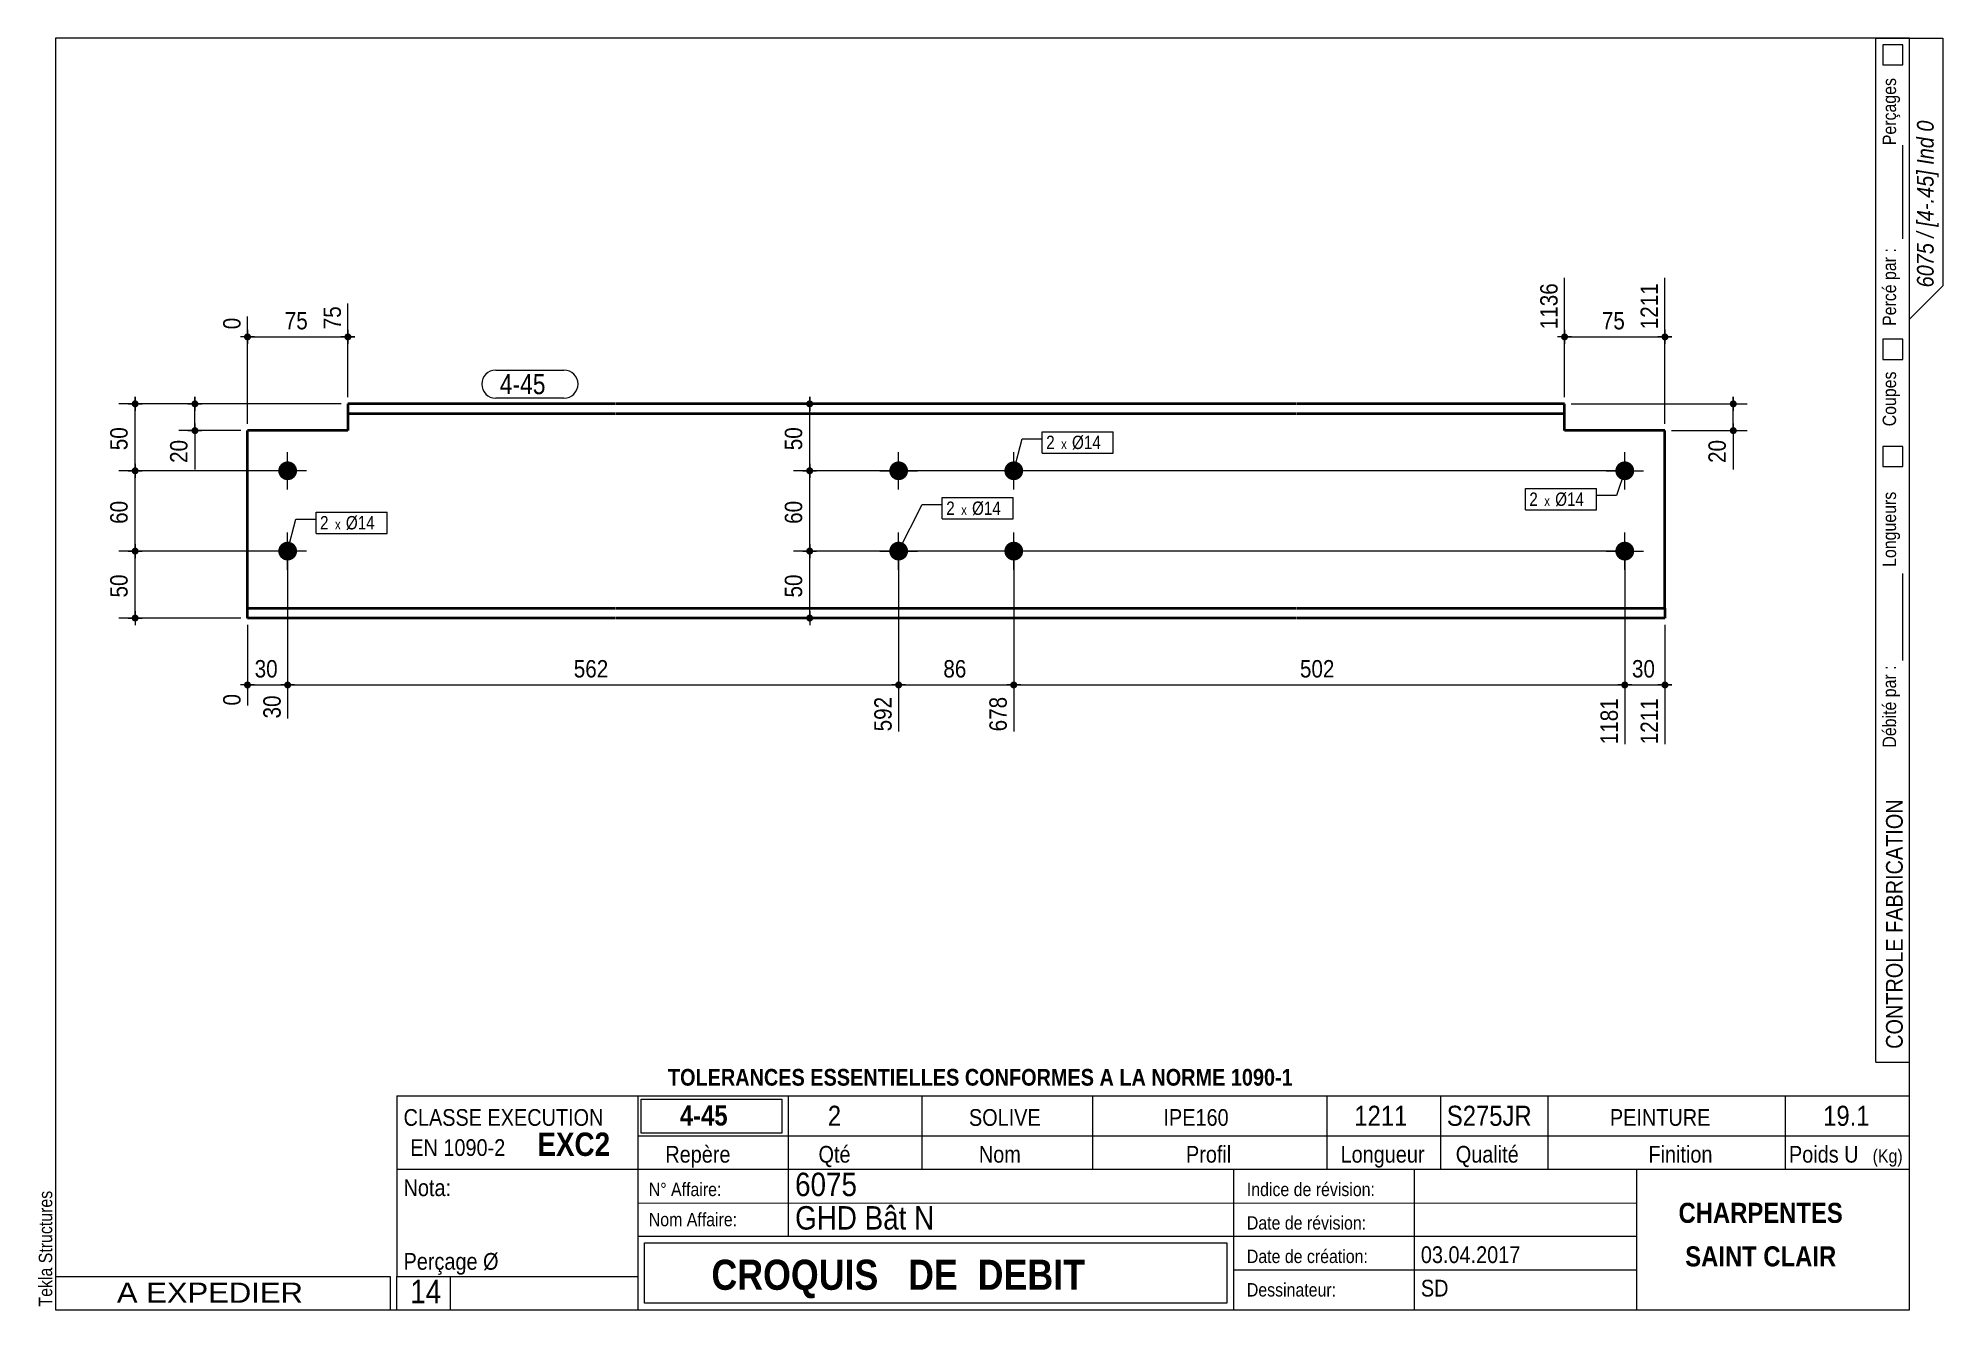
# Model space of a CAD drawing. Header units: millimetres. Extents: x 2 to 287, y 5 to 195.
import ezdxf

# ---------------------------------------------------------------- set-up
doc = ezdxf.new("R2010")
doc.units = ezdxf.units.MM
doc.linetypes.add('CACHE2', pattern=[1.190625, 0.79375, -0.396875])
for name, color, linetype, lineweight in [('Autre type objet', 1, 'Continuous', 0), ('Boulon', 7, 'Continuous', 0), ('Cache', 7, 'Continuous', 0), ('Cotation', 7, 'Continuous', 0), ('Désignation boulon', 3, 'Continuous', 0), ('Feuille dessin', 5, 'Continuous', 0), ('Piece', 2, 'Continuous', 0), ('Repère pièce', 3, 'Continuous', 0)]:
    doc.layers.add(name, color=color, linetype=linetype, lineweight=lineweight)
doc.styles.add('ARIAL', font='ARIAL.TTF')
doc.styles.add('ARIAL_BOLD', font='ARIALBD.TTF')
doc.styles.add('ARIAL_ITALIC', font='ARIALI.TTF')
doc.styles.add('ARIAL_NARROW', font='ARIAL.TTF')
doc.styles.add('COMIC_SANS_MS', font='COMIC.TTF')

# ---------------------------------------------------------------- blocks, each defined once
blk = doc.blocks.new('*A1')
at = {"layer": 'Boulon'}
for points in [[(132.37, 130.32), (132.37, 130.29), (132.37, 130.26), (132.37, 130.22), (132.36, 130.19), (132.36, 130.15), (132.35, 130.12), (132.35, 130.08), (132.34, 130.05), (132.33, 130.02), (132.32, 129.98), (132.31, 129.95), (132.3, 129.92), (132.29, 129.89), (132.28, 129.85), (132.27, 129.82), (132.25, 129.79), (132.24, 129.76), (132.22, 129.73), (132.21, 129.7), (132.19, 129.67), (132.17, 129.64), (132.16, 129.61), (132.14, 129.58), (132.12, 129.55), (132.1, 129.52), (132.08, 129.5), (132.06, 129.47), (132.03, 129.44), (132.01, 129.42), (131.99, 129.39), (131.96, 129.37), (131.94, 129.34), (131.91, 129.32), (131.89, 129.3), (131.86, 129.28), (131.84, 129.25), (131.81, 129.23), (131.78, 129.21), (131.75, 129.19), (131.72, 129.18), (131.69, 129.16), (131.66, 129.14), (131.63, 129.12), (131.6, 129.11), (131.57, 129.09), (131.54, 129.08), (131.51, 129.06), (131.48, 129.05), (131.45, 129.04), (131.41, 129.03), (131.38, 129.02), (131.35, 129.01), (131.31, 129), (131.28, 128.99), (131.25, 128.99), (131.21, 128.98), (131.18, 128.97), (131.15, 128.97), (131.11, 128.96), (131.08, 128.96), (131.04, 128.96), (131.01, 128.96), (130.97, 128.96), (130.94, 128.96), (130.91, 128.96), (130.87, 128.96), (130.84, 128.96), (130.8, 128.97), (130.77, 128.97), (130.73, 128.98), (130.7, 128.99), (130.67, 128.99), (130.63, 129), (130.6, 129.01), (130.57, 129.02), (130.53, 129.03), (130.5, 129.04), (130.47, 129.05), (130.44, 129.06), (130.41, 129.08), (130.38, 129.09), (130.34, 129.11), (130.31, 129.12), (130.28, 129.14), (130.25, 129.16), (130.22, 129.18), (130.2, 129.19), (130.17, 129.21), (130.14, 129.23), (130.11, 129.25), (130.09, 129.28), (130.06, 129.3), (130.03, 129.32), (130.01, 129.34), (129.98, 129.37), (129.96, 129.39), (129.94, 129.42), (129.91, 129.44), (129.89, 129.47), (129.87, 129.5), (129.85, 129.52), (129.83, 129.55), (129.81, 129.58), (129.79, 129.61), (129.77, 129.64), (129.76, 129.67), (129.74, 129.7), (129.72, 129.73), (129.71, 129.76), (129.69, 129.79), (129.68, 129.82), (129.67, 129.85), (129.66, 129.89), (129.64, 129.92), (129.63, 129.95), (129.62, 129.98), (129.62, 130.02), (129.61, 130.05), (129.6, 130.08), (129.59, 130.12), (129.59, 130.15), (129.58, 130.19), (129.58, 130.22), (129.58, 130.26), (129.58, 130.29), (129.57, 130.32), (129.57, 130.36), (129.57, 130.39), (129.58, 130.43), (129.58, 130.46), (129.58, 130.5), (129.58, 130.53), (129.59, 130.56), (129.59, 130.6), (129.6, 130.63), (129.61, 130.66), (129.62, 130.7), (129.62, 130.73), (129.63, 130.76), (129.64, 130.8), (129.66, 130.83), (129.67, 130.86), (129.68, 130.89), (129.69, 130.93), (129.71, 130.96), (129.72, 130.99), (129.74, 131.02), (129.76, 131.05), (129.77, 131.08), (129.79, 131.11), (129.81, 131.14), (129.83, 131.16), (129.85, 131.19), (129.87, 131.22), (129.89, 131.25), (129.91, 131.27), (129.94, 131.3), (129.96, 131.32), (129.98, 131.35), (130.01, 131.37), (130.03, 131.4), (130.06, 131.42), (130.09, 131.44), (130.11, 131.46), (130.14, 131.48), (130.17, 131.5), (130.2, 131.52), (130.22, 131.54), (130.25, 131.56), (130.28, 131.58), (130.31, 131.59), (130.34, 131.61), (130.38, 131.62), (130.41, 131.64), (130.44, 131.65), (130.47, 131.66), (130.5, 131.68), (130.53, 131.69), (130.57, 131.7), (130.6, 131.71), (130.63, 131.72), (130.67, 131.72), (130.7, 131.73), (130.73, 131.74), (130.77, 131.74), (130.8, 131.75), (130.84, 131.75), (130.87, 131.75), (130.91, 131.76), (130.94, 131.76), (130.97, 131.76), (131.01, 131.76), (131.04, 131.76), (131.08, 131.75), (131.11, 131.75), (131.15, 131.75), (131.18, 131.74), (131.21, 131.74), (131.25, 131.73), (131.28, 131.72), (131.31, 131.72), (131.35, 131.71), (131.38, 131.7), (131.41, 131.69), (131.45, 131.68), (131.48, 131.66), (131.51, 131.65), (131.54, 131.64), (131.57, 131.62), (131.6, 131.61), (131.63, 131.59), (131.66, 131.58), (131.69, 131.56), (131.72, 131.54), (131.75, 131.52), (131.78, 131.5), (131.81, 131.48), (131.84, 131.46), (131.86, 131.44), (131.89, 131.42), (131.91, 131.4), (131.94, 131.37), (131.96, 131.35), (131.99, 131.32), (132.01, 131.3), (132.03, 131.27), (132.06, 131.25), (132.08, 131.22), (132.1, 131.19), (132.12, 131.16), (132.14, 131.14), (132.16, 131.11), (132.17, 131.08), (132.19, 131.05), (132.21, 131.02), (132.22, 130.99), (132.24, 130.96), (132.25, 130.93), (132.27, 130.89), (132.28, 130.86), (132.29, 130.83), (132.3, 130.8), (132.31, 130.76), (132.32, 130.73), (132.33, 130.7), (132.34, 130.66), (132.35, 130.63), (132.35, 130.6), (132.36, 130.56), (132.36, 130.53), (132.37, 130.5), (132.37, 130.46), (132.37, 130.43), (132.37, 130.39), (132.37, 130.36)], [(132.37, 118.32), (132.37, 118.29), (132.37, 118.26), (132.37, 118.22), (132.36, 118.19), (132.36, 118.15), (132.35, 118.12), (132.35, 118.08), (132.34, 118.05), (132.33, 118.02), (132.32, 117.98), (132.31, 117.95), (132.3, 117.92), (132.29, 117.89), (132.28, 117.85), (132.27, 117.82), (132.25, 117.79), (132.24, 117.76), (132.22, 117.73), (132.21, 117.7), (132.19, 117.67), (132.17, 117.64), (132.16, 117.61), (132.14, 117.58), (132.12, 117.55), (132.1, 117.52), (132.08, 117.5), (132.06, 117.47), (132.03, 117.44), (132.01, 117.42), (131.99, 117.39), (131.96, 117.37), (131.94, 117.34), (131.91, 117.32), (131.89, 117.3), (131.86, 117.28), (131.84, 117.25), (131.81, 117.23), (131.78, 117.21), (131.75, 117.19), (131.72, 117.18), (131.69, 117.16), (131.66, 117.14), (131.63, 117.12), (131.6, 117.11), (131.57, 117.09), (131.54, 117.08), (131.51, 117.06), (131.48, 117.05), (131.45, 117.04), (131.41, 117.03), (131.38, 117.02), (131.35, 117.01), (131.31, 117), (131.28, 116.99), (131.25, 116.99), (131.21, 116.98), (131.18, 116.97), (131.15, 116.97), (131.11, 116.96), (131.08, 116.96), (131.04, 116.96), (131.01, 116.96), (130.97, 116.96), (130.94, 116.96), (130.91, 116.96), (130.87, 116.96), (130.84, 116.96), (130.8, 116.97), (130.77, 116.97), (130.73, 116.98), (130.7, 116.99), (130.67, 116.99), (130.63, 117), (130.6, 117.01), (130.57, 117.02), (130.53, 117.03), (130.5, 117.04), (130.47, 117.05), (130.44, 117.06), (130.41, 117.08), (130.38, 117.09), (130.34, 117.11), (130.31, 117.12), (130.28, 117.14), (130.25, 117.16), (130.22, 117.18), (130.2, 117.19), (130.17, 117.21), (130.14, 117.23), (130.11, 117.25), (130.09, 117.28), (130.06, 117.3), (130.03, 117.32), (130.01, 117.34), (129.98, 117.37), (129.96, 117.39), (129.94, 117.42), (129.91, 117.44), (129.89, 117.47), (129.87, 117.5), (129.85, 117.52), (129.83, 117.55), (129.81, 117.58), (129.79, 117.61), (129.77, 117.64), (129.76, 117.67), (129.74, 117.7), (129.72, 117.73), (129.71, 117.76), (129.69, 117.79), (129.68, 117.82), (129.67, 117.85), (129.66, 117.89), (129.64, 117.92), (129.63, 117.95), (129.62, 117.98), (129.62, 118.02), (129.61, 118.05), (129.6, 118.08), (129.59, 118.12), (129.59, 118.15), (129.58, 118.19), (129.58, 118.22), (129.58, 118.26), (129.58, 118.29), (129.57, 118.32), (129.57, 118.36), (129.57, 118.39), (129.58, 118.43), (129.58, 118.46), (129.58, 118.5), (129.58, 118.53), (129.59, 118.56), (129.59, 118.6), (129.6, 118.63), (129.61, 118.66), (129.62, 118.7), (129.62, 118.73), (129.63, 118.76), (129.64, 118.8), (129.66, 118.83), (129.67, 118.86), (129.68, 118.89), (129.69, 118.93), (129.71, 118.96), (129.72, 118.99), (129.74, 119.02), (129.76, 119.05), (129.77, 119.08), (129.79, 119.11), (129.81, 119.14), (129.83, 119.16), (129.85, 119.19), (129.87, 119.22), (129.89, 119.25), (129.91, 119.27), (129.94, 119.3), (129.96, 119.32), (129.98, 119.35), (130.01, 119.37), (130.03, 119.4), (130.06, 119.42), (130.09, 119.44), (130.11, 119.46), (130.14, 119.48), (130.17, 119.5), (130.2, 119.52), (130.22, 119.54), (130.25, 119.56), (130.28, 119.58), (130.31, 119.59), (130.34, 119.61), (130.38, 119.62), (130.41, 119.64), (130.44, 119.65), (130.47, 119.66), (130.5, 119.68), (130.53, 119.69), (130.57, 119.7), (130.6, 119.71), (130.63, 119.72), (130.67, 119.72), (130.7, 119.73), (130.73, 119.74), (130.77, 119.74), (130.8, 119.75), (130.84, 119.75), (130.87, 119.75), (130.91, 119.76), (130.94, 119.76), (130.97, 119.76), (131.01, 119.76), (131.04, 119.76), (131.08, 119.75), (131.11, 119.75), (131.15, 119.75), (131.18, 119.74), (131.21, 119.74), (131.25, 119.73), (131.28, 119.72), (131.31, 119.72), (131.35, 119.71), (131.38, 119.7), (131.41, 119.69), (131.45, 119.68), (131.48, 119.66), (131.51, 119.65), (131.54, 119.64), (131.57, 119.62), (131.6, 119.61), (131.63, 119.59), (131.66, 119.58), (131.69, 119.56), (131.72, 119.54), (131.75, 119.52), (131.78, 119.5), (131.81, 119.48), (131.84, 119.46), (131.86, 119.44), (131.89, 119.42), (131.91, 119.4), (131.94, 119.37), (131.96, 119.35), (131.99, 119.32), (132.01, 119.3), (132.03, 119.27), (132.06, 119.25), (132.08, 119.22), (132.1, 119.19), (132.12, 119.16), (132.14, 119.14), (132.16, 119.11), (132.17, 119.08), (132.19, 119.05), (132.21, 119.02), (132.22, 118.99), (132.24, 118.96), (132.25, 118.93), (132.27, 118.89), (132.28, 118.86), (132.29, 118.83), (132.3, 118.8), (132.31, 118.76), (132.32, 118.73), (132.33, 118.7), (132.34, 118.66), (132.35, 118.63), (132.35, 118.6), (132.36, 118.56), (132.36, 118.53), (132.37, 118.5), (132.37, 118.46), (132.37, 118.43), (132.37, 118.39), (132.37, 118.36)]]:
    blk.add_hatch(color=256, dxfattribs=at).paths.add_polyline_path(points, flags=17)
at = {"layer": 'Boulon', "linetype": 'Continuous', "lineweight": 0}
for p, q in [((130.97, 127.56), (130.97, 133.16)), ((128.17, 130.36), (133.77, 130.36)), ((130.97, 115.56), (130.97, 121.16)), ((128.17, 118.36), (133.77, 118.36))]:
    blk.add_line(p, q, dxfattribs=at)
blk = doc.blocks.new('*A2')
at = {"layer": 'Boulon'}
for points in [[(149.57, 130.32), (149.57, 130.29), (149.57, 130.26), (149.57, 130.22), (149.56, 130.19), (149.56, 130.15), (149.55, 130.12), (149.55, 130.08), (149.54, 130.05), (149.53, 130.02), (149.52, 129.98), (149.51, 129.95), (149.5, 129.92), (149.49, 129.89), (149.48, 129.85), (149.47, 129.82), (149.45, 129.79), (149.44, 129.76), (149.42, 129.73), (149.41, 129.7), (149.39, 129.67), (149.37, 129.64), (149.36, 129.61), (149.34, 129.58), (149.32, 129.55), (149.3, 129.52), (149.28, 129.5), (149.26, 129.47), (149.23, 129.44), (149.21, 129.42), (149.19, 129.39), (149.16, 129.37), (149.14, 129.34), (149.11, 129.32), (149.09, 129.3), (149.06, 129.28), (149.04, 129.25), (149.01, 129.23), (148.98, 129.21), (148.95, 129.19), (148.92, 129.18), (148.89, 129.16), (148.86, 129.14), (148.83, 129.12), (148.8, 129.11), (148.77, 129.09), (148.74, 129.08), (148.71, 129.06), (148.68, 129.05), (148.65, 129.04), (148.61, 129.03), (148.58, 129.02), (148.55, 129.01), (148.51, 129), (148.48, 128.99), (148.45, 128.99), (148.41, 128.98), (148.38, 128.97), (148.35, 128.97), (148.31, 128.96), (148.28, 128.96), (148.24, 128.96), (148.21, 128.96), (148.17, 128.96), (148.14, 128.96), (148.11, 128.96), (148.07, 128.96), (148.04, 128.96), (148, 128.97), (147.97, 128.97), (147.93, 128.98), (147.9, 128.99), (147.87, 128.99), (147.83, 129), (147.8, 129.01), (147.77, 129.02), (147.73, 129.03), (147.7, 129.04), (147.67, 129.05), (147.64, 129.06), (147.61, 129.08), (147.58, 129.09), (147.54, 129.11), (147.51, 129.12), (147.48, 129.14), (147.45, 129.16), (147.42, 129.18), (147.4, 129.19), (147.37, 129.21), (147.34, 129.23), (147.31, 129.25), (147.29, 129.28), (147.26, 129.3), (147.23, 129.32), (147.21, 129.34), (147.18, 129.37), (147.16, 129.39), (147.14, 129.42), (147.11, 129.44), (147.09, 129.47), (147.07, 129.5), (147.05, 129.52), (147.03, 129.55), (147.01, 129.58), (146.99, 129.61), (146.97, 129.64), (146.96, 129.67), (146.94, 129.7), (146.92, 129.73), (146.91, 129.76), (146.89, 129.79), (146.88, 129.82), (146.87, 129.85), (146.86, 129.89), (146.84, 129.92), (146.83, 129.95), (146.82, 129.98), (146.82, 130.02), (146.81, 130.05), (146.8, 130.08), (146.79, 130.12), (146.79, 130.15), (146.78, 130.19), (146.78, 130.22), (146.78, 130.26), (146.78, 130.29), (146.77, 130.32), (146.77, 130.36), (146.77, 130.39), (146.78, 130.43), (146.78, 130.46), (146.78, 130.5), (146.78, 130.53), (146.79, 130.56), (146.79, 130.6), (146.8, 130.63), (146.81, 130.66), (146.82, 130.7), (146.82, 130.73), (146.83, 130.76), (146.84, 130.8), (146.86, 130.83), (146.87, 130.86), (146.88, 130.89), (146.89, 130.93), (146.91, 130.96), (146.92, 130.99), (146.94, 131.02), (146.96, 131.05), (146.97, 131.08), (146.99, 131.11), (147.01, 131.14), (147.03, 131.16), (147.05, 131.19), (147.07, 131.22), (147.09, 131.25), (147.11, 131.27), (147.14, 131.3), (147.16, 131.32), (147.18, 131.35), (147.21, 131.37), (147.23, 131.4), (147.26, 131.42), (147.29, 131.44), (147.31, 131.46), (147.34, 131.48), (147.37, 131.5), (147.4, 131.52), (147.42, 131.54), (147.45, 131.56), (147.48, 131.58), (147.51, 131.59), (147.54, 131.61), (147.58, 131.62), (147.61, 131.64), (147.64, 131.65), (147.67, 131.66), (147.7, 131.68), (147.73, 131.69), (147.77, 131.7), (147.8, 131.71), (147.83, 131.72), (147.87, 131.72), (147.9, 131.73), (147.93, 131.74), (147.97, 131.74), (148, 131.75), (148.04, 131.75), (148.07, 131.75), (148.11, 131.76), (148.14, 131.76), (148.17, 131.76), (148.21, 131.76), (148.24, 131.76), (148.28, 131.75), (148.31, 131.75), (148.35, 131.75), (148.38, 131.74), (148.41, 131.74), (148.45, 131.73), (148.48, 131.72), (148.51, 131.72), (148.55, 131.71), (148.58, 131.7), (148.61, 131.69), (148.65, 131.68), (148.68, 131.66), (148.71, 131.65), (148.74, 131.64), (148.77, 131.62), (148.8, 131.61), (148.83, 131.59), (148.86, 131.58), (148.89, 131.56), (148.92, 131.54), (148.95, 131.52), (148.98, 131.5), (149.01, 131.48), (149.04, 131.46), (149.06, 131.44), (149.09, 131.42), (149.11, 131.4), (149.14, 131.37), (149.16, 131.35), (149.19, 131.32), (149.21, 131.3), (149.23, 131.27), (149.26, 131.25), (149.28, 131.22), (149.3, 131.19), (149.32, 131.16), (149.34, 131.14), (149.36, 131.11), (149.37, 131.08), (149.39, 131.05), (149.41, 131.02), (149.42, 130.99), (149.44, 130.96), (149.45, 130.93), (149.47, 130.89), (149.48, 130.86), (149.49, 130.83), (149.5, 130.8), (149.51, 130.76), (149.52, 130.73), (149.53, 130.7), (149.54, 130.66), (149.55, 130.63), (149.55, 130.6), (149.56, 130.56), (149.56, 130.53), (149.57, 130.5), (149.57, 130.46), (149.57, 130.43), (149.57, 130.39), (149.57, 130.36)], [(149.57, 118.32), (149.57, 118.29), (149.57, 118.26), (149.57, 118.22), (149.56, 118.19), (149.56, 118.15), (149.55, 118.12), (149.55, 118.08), (149.54, 118.05), (149.53, 118.02), (149.52, 117.98), (149.51, 117.95), (149.5, 117.92), (149.49, 117.89), (149.48, 117.85), (149.47, 117.82), (149.45, 117.79), (149.44, 117.76), (149.42, 117.73), (149.41, 117.7), (149.39, 117.67), (149.37, 117.64), (149.36, 117.61), (149.34, 117.58), (149.32, 117.55), (149.3, 117.52), (149.28, 117.5), (149.26, 117.47), (149.23, 117.44), (149.21, 117.42), (149.19, 117.39), (149.16, 117.37), (149.14, 117.34), (149.11, 117.32), (149.09, 117.3), (149.06, 117.28), (149.04, 117.25), (149.01, 117.23), (148.98, 117.21), (148.95, 117.19), (148.92, 117.18), (148.89, 117.16), (148.86, 117.14), (148.83, 117.12), (148.8, 117.11), (148.77, 117.09), (148.74, 117.08), (148.71, 117.06), (148.68, 117.05), (148.65, 117.04), (148.61, 117.03), (148.58, 117.02), (148.55, 117.01), (148.51, 117), (148.48, 116.99), (148.45, 116.99), (148.41, 116.98), (148.38, 116.97), (148.35, 116.97), (148.31, 116.96), (148.28, 116.96), (148.24, 116.96), (148.21, 116.96), (148.17, 116.96), (148.14, 116.96), (148.11, 116.96), (148.07, 116.96), (148.04, 116.96), (148, 116.97), (147.97, 116.97), (147.93, 116.98), (147.9, 116.99), (147.87, 116.99), (147.83, 117), (147.8, 117.01), (147.77, 117.02), (147.73, 117.03), (147.7, 117.04), (147.67, 117.05), (147.64, 117.06), (147.61, 117.08), (147.58, 117.09), (147.54, 117.11), (147.51, 117.12), (147.48, 117.14), (147.45, 117.16), (147.42, 117.18), (147.4, 117.19), (147.37, 117.21), (147.34, 117.23), (147.31, 117.25), (147.29, 117.28), (147.26, 117.3), (147.23, 117.32), (147.21, 117.34), (147.18, 117.37), (147.16, 117.39), (147.14, 117.42), (147.11, 117.44), (147.09, 117.47), (147.07, 117.5), (147.05, 117.52), (147.03, 117.55), (147.01, 117.58), (146.99, 117.61), (146.97, 117.64), (146.96, 117.67), (146.94, 117.7), (146.92, 117.73), (146.91, 117.76), (146.89, 117.79), (146.88, 117.82), (146.87, 117.85), (146.86, 117.89), (146.84, 117.92), (146.83, 117.95), (146.82, 117.98), (146.82, 118.02), (146.81, 118.05), (146.8, 118.08), (146.79, 118.12), (146.79, 118.15), (146.78, 118.19), (146.78, 118.22), (146.78, 118.26), (146.78, 118.29), (146.77, 118.32), (146.77, 118.36), (146.77, 118.39), (146.78, 118.43), (146.78, 118.46), (146.78, 118.5), (146.78, 118.53), (146.79, 118.56), (146.79, 118.6), (146.8, 118.63), (146.81, 118.66), (146.82, 118.7), (146.82, 118.73), (146.83, 118.76), (146.84, 118.8), (146.86, 118.83), (146.87, 118.86), (146.88, 118.89), (146.89, 118.93), (146.91, 118.96), (146.92, 118.99), (146.94, 119.02), (146.96, 119.05), (146.97, 119.08), (146.99, 119.11), (147.01, 119.14), (147.03, 119.16), (147.05, 119.19), (147.07, 119.22), (147.09, 119.25), (147.11, 119.27), (147.14, 119.3), (147.16, 119.32), (147.18, 119.35), (147.21, 119.37), (147.23, 119.4), (147.26, 119.42), (147.29, 119.44), (147.31, 119.46), (147.34, 119.48), (147.37, 119.5), (147.4, 119.52), (147.42, 119.54), (147.45, 119.56), (147.48, 119.58), (147.51, 119.59), (147.54, 119.61), (147.58, 119.62), (147.61, 119.64), (147.64, 119.65), (147.67, 119.66), (147.7, 119.68), (147.73, 119.69), (147.77, 119.7), (147.8, 119.71), (147.83, 119.72), (147.87, 119.72), (147.9, 119.73), (147.93, 119.74), (147.97, 119.74), (148, 119.75), (148.04, 119.75), (148.07, 119.75), (148.11, 119.76), (148.14, 119.76), (148.17, 119.76), (148.21, 119.76), (148.24, 119.76), (148.28, 119.75), (148.31, 119.75), (148.35, 119.75), (148.38, 119.74), (148.41, 119.74), (148.45, 119.73), (148.48, 119.72), (148.51, 119.72), (148.55, 119.71), (148.58, 119.7), (148.61, 119.69), (148.65, 119.68), (148.68, 119.66), (148.71, 119.65), (148.74, 119.64), (148.77, 119.62), (148.8, 119.61), (148.83, 119.59), (148.86, 119.58), (148.89, 119.56), (148.92, 119.54), (148.95, 119.52), (148.98, 119.5), (149.01, 119.48), (149.04, 119.46), (149.06, 119.44), (149.09, 119.42), (149.11, 119.4), (149.14, 119.37), (149.16, 119.35), (149.19, 119.32), (149.21, 119.3), (149.23, 119.27), (149.26, 119.25), (149.28, 119.22), (149.3, 119.19), (149.32, 119.16), (149.34, 119.14), (149.36, 119.11), (149.37, 119.08), (149.39, 119.05), (149.41, 119.02), (149.42, 118.99), (149.44, 118.96), (149.45, 118.93), (149.47, 118.89), (149.48, 118.86), (149.49, 118.83), (149.5, 118.8), (149.51, 118.76), (149.52, 118.73), (149.53, 118.7), (149.54, 118.66), (149.55, 118.63), (149.55, 118.6), (149.56, 118.56), (149.56, 118.53), (149.57, 118.5), (149.57, 118.46), (149.57, 118.43), (149.57, 118.39), (149.57, 118.36)]]:
    blk.add_hatch(color=256, dxfattribs=at).paths.add_polyline_path(points, flags=17)
at = {"layer": 'Boulon', "linetype": 'Continuous', "lineweight": 0}
for p, q in [((148.17, 127.56), (148.17, 133.16)), ((150.97, 130.36), (145.37, 130.36)), ((148.17, 115.56), (148.17, 121.16)), ((150.97, 118.36), (145.37, 118.36))]:
    blk.add_line(p, q, dxfattribs=at)
blk = doc.blocks.new('*A3')
at = {"layer": 'Boulon'}
for points in [[(240.87, 130.32), (240.87, 130.29), (240.86, 130.26), (240.86, 130.22), (240.86, 130.19), (240.85, 130.15), (240.85, 130.12), (240.84, 130.08), (240.83, 130.05), (240.83, 130.02), (240.82, 129.98), (240.81, 129.95), (240.8, 129.92), (240.79, 129.89), (240.77, 129.85), (240.76, 129.82), (240.75, 129.79), (240.73, 129.76), (240.72, 129.73), (240.7, 129.7), (240.69, 129.67), (240.67, 129.64), (240.65, 129.61), (240.63, 129.58), (240.61, 129.55), (240.59, 129.52), (240.57, 129.5), (240.55, 129.47), (240.53, 129.44), (240.51, 129.42), (240.48, 129.39), (240.46, 129.37), (240.43, 129.34), (240.41, 129.32), (240.38, 129.3), (240.36, 129.28), (240.33, 129.25), (240.3, 129.23), (240.27, 129.21), (240.25, 129.19), (240.22, 129.18), (240.19, 129.16), (240.16, 129.14), (240.13, 129.12), (240.1, 129.11), (240.07, 129.09), (240.04, 129.08), (240, 129.06), (239.97, 129.05), (239.94, 129.04), (239.91, 129.03), (239.87, 129.02), (239.84, 129.01), (239.81, 129), (239.77, 128.99), (239.74, 128.99), (239.71, 128.98), (239.67, 128.97), (239.64, 128.97), (239.61, 128.96), (239.57, 128.96), (239.54, 128.96), (239.5, 128.96), (239.47, 128.96), (239.43, 128.96), (239.4, 128.96), (239.36, 128.96), (239.33, 128.96), (239.3, 128.97), (239.26, 128.97), (239.23, 128.98), (239.19, 128.99), (239.16, 128.99), (239.13, 129), (239.09, 129.01), (239.06, 129.02), (239.03, 129.03), (239, 129.04), (238.96, 129.05), (238.93, 129.06), (238.9, 129.08), (238.87, 129.09), (238.84, 129.11), (238.81, 129.12), (238.78, 129.14), (238.75, 129.16), (238.72, 129.18), (238.69, 129.19), (238.66, 129.21), (238.63, 129.23), (238.61, 129.25), (238.58, 129.28), (238.55, 129.3), (238.53, 129.32), (238.5, 129.34), (238.48, 129.37), (238.45, 129.39), (238.43, 129.42), (238.41, 129.44), (238.39, 129.47), (238.36, 129.5), (238.34, 129.52), (238.32, 129.55), (238.3, 129.58), (238.29, 129.61), (238.27, 129.64), (238.25, 129.67), (238.23, 129.7), (238.22, 129.73), (238.2, 129.76), (238.19, 129.79), (238.17, 129.82), (238.16, 129.85), (238.15, 129.89), (238.14, 129.92), (238.13, 129.95), (238.12, 129.98), (238.11, 130.02), (238.1, 130.05), (238.09, 130.08), (238.09, 130.12), (238.08, 130.15), (238.08, 130.19), (238.07, 130.22), (238.07, 130.26), (238.07, 130.29), (238.07, 130.32), (238.07, 130.36), (238.07, 130.39), (238.07, 130.43), (238.07, 130.46), (238.07, 130.5), (238.08, 130.53), (238.08, 130.56), (238.09, 130.6), (238.09, 130.63), (238.1, 130.66), (238.11, 130.7), (238.12, 130.73), (238.13, 130.76), (238.14, 130.8), (238.15, 130.83), (238.16, 130.86), (238.17, 130.89), (238.19, 130.93), (238.2, 130.96), (238.22, 130.99), (238.23, 131.02), (238.25, 131.05), (238.27, 131.08), (238.29, 131.11), (238.3, 131.14), (238.32, 131.16), (238.34, 131.19), (238.36, 131.22), (238.39, 131.25), (238.41, 131.27), (238.43, 131.3), (238.45, 131.32), (238.48, 131.35), (238.5, 131.37), (238.53, 131.4), (238.55, 131.42), (238.58, 131.44), (238.61, 131.46), (238.63, 131.48), (238.66, 131.5), (238.69, 131.52), (238.72, 131.54), (238.75, 131.56), (238.78, 131.58), (238.81, 131.59), (238.84, 131.61), (238.87, 131.62), (238.9, 131.64), (238.93, 131.65), (238.96, 131.66), (239, 131.68), (239.03, 131.69), (239.06, 131.7), (239.09, 131.71), (239.13, 131.72), (239.16, 131.72), (239.19, 131.73), (239.23, 131.74), (239.26, 131.74), (239.3, 131.75), (239.33, 131.75), (239.36, 131.75), (239.4, 131.76), (239.43, 131.76), (239.47, 131.76), (239.5, 131.76), (239.54, 131.76), (239.57, 131.75), (239.61, 131.75), (239.64, 131.75), (239.67, 131.74), (239.71, 131.74), (239.74, 131.73), (239.77, 131.72), (239.81, 131.72), (239.84, 131.71), (239.87, 131.7), (239.91, 131.69), (239.94, 131.68), (239.97, 131.66), (240, 131.65), (240.04, 131.64), (240.07, 131.62), (240.1, 131.61), (240.13, 131.59), (240.16, 131.58), (240.19, 131.56), (240.22, 131.54), (240.25, 131.52), (240.27, 131.5), (240.3, 131.48), (240.33, 131.46), (240.36, 131.44), (240.38, 131.42), (240.41, 131.4), (240.43, 131.37), (240.46, 131.35), (240.48, 131.32), (240.51, 131.3), (240.53, 131.27), (240.55, 131.25), (240.57, 131.22), (240.59, 131.19), (240.61, 131.16), (240.63, 131.14), (240.65, 131.11), (240.67, 131.08), (240.69, 131.05), (240.7, 131.02), (240.72, 130.99), (240.73, 130.96), (240.75, 130.93), (240.76, 130.89), (240.77, 130.86), (240.79, 130.83), (240.8, 130.8), (240.81, 130.76), (240.82, 130.73), (240.83, 130.7), (240.83, 130.66), (240.84, 130.63), (240.85, 130.6), (240.85, 130.56), (240.86, 130.53), (240.86, 130.5), (240.86, 130.46), (240.87, 130.43), (240.87, 130.39), (240.87, 130.36)], [(240.87, 118.32), (240.87, 118.29), (240.86, 118.26), (240.86, 118.22), (240.86, 118.19), (240.85, 118.15), (240.85, 118.12), (240.84, 118.08), (240.83, 118.05), (240.83, 118.02), (240.82, 117.98), (240.81, 117.95), (240.8, 117.92), (240.79, 117.89), (240.77, 117.85), (240.76, 117.82), (240.75, 117.79), (240.73, 117.76), (240.72, 117.73), (240.7, 117.7), (240.69, 117.67), (240.67, 117.64), (240.65, 117.61), (240.63, 117.58), (240.61, 117.55), (240.59, 117.52), (240.57, 117.5), (240.55, 117.47), (240.53, 117.44), (240.51, 117.42), (240.48, 117.39), (240.46, 117.37), (240.43, 117.34), (240.41, 117.32), (240.38, 117.3), (240.36, 117.28), (240.33, 117.25), (240.3, 117.23), (240.27, 117.21), (240.25, 117.19), (240.22, 117.18), (240.19, 117.16), (240.16, 117.14), (240.13, 117.12), (240.1, 117.11), (240.07, 117.09), (240.04, 117.08), (240, 117.06), (239.97, 117.05), (239.94, 117.04), (239.91, 117.03), (239.87, 117.02), (239.84, 117.01), (239.81, 117), (239.77, 116.99), (239.74, 116.99), (239.71, 116.98), (239.67, 116.97), (239.64, 116.97), (239.61, 116.96), (239.57, 116.96), (239.54, 116.96), (239.5, 116.96), (239.47, 116.96), (239.43, 116.96), (239.4, 116.96), (239.36, 116.96), (239.33, 116.96), (239.3, 116.97), (239.26, 116.97), (239.23, 116.98), (239.19, 116.99), (239.16, 116.99), (239.13, 117), (239.09, 117.01), (239.06, 117.02), (239.03, 117.03), (239, 117.04), (238.96, 117.05), (238.93, 117.06), (238.9, 117.08), (238.87, 117.09), (238.84, 117.11), (238.81, 117.12), (238.78, 117.14), (238.75, 117.16), (238.72, 117.18), (238.69, 117.19), (238.66, 117.21), (238.63, 117.23), (238.61, 117.25), (238.58, 117.28), (238.55, 117.3), (238.53, 117.32), (238.5, 117.34), (238.48, 117.37), (238.45, 117.39), (238.43, 117.42), (238.41, 117.44), (238.39, 117.47), (238.36, 117.5), (238.34, 117.52), (238.32, 117.55), (238.3, 117.58), (238.29, 117.61), (238.27, 117.64), (238.25, 117.67), (238.23, 117.7), (238.22, 117.73), (238.2, 117.76), (238.19, 117.79), (238.17, 117.82), (238.16, 117.85), (238.15, 117.89), (238.14, 117.92), (238.13, 117.95), (238.12, 117.98), (238.11, 118.02), (238.1, 118.05), (238.09, 118.08), (238.09, 118.12), (238.08, 118.15), (238.08, 118.19), (238.07, 118.22), (238.07, 118.26), (238.07, 118.29), (238.07, 118.32), (238.07, 118.36), (238.07, 118.39), (238.07, 118.43), (238.07, 118.46), (238.07, 118.5), (238.08, 118.53), (238.08, 118.56), (238.09, 118.6), (238.09, 118.63), (238.1, 118.66), (238.11, 118.7), (238.12, 118.73), (238.13, 118.76), (238.14, 118.8), (238.15, 118.83), (238.16, 118.86), (238.17, 118.89), (238.19, 118.93), (238.2, 118.96), (238.22, 118.99), (238.23, 119.02), (238.25, 119.05), (238.27, 119.08), (238.29, 119.11), (238.3, 119.14), (238.32, 119.16), (238.34, 119.19), (238.36, 119.22), (238.39, 119.25), (238.41, 119.27), (238.43, 119.3), (238.45, 119.32), (238.48, 119.35), (238.5, 119.37), (238.53, 119.4), (238.55, 119.42), (238.58, 119.44), (238.61, 119.46), (238.63, 119.48), (238.66, 119.5), (238.69, 119.52), (238.72, 119.54), (238.75, 119.56), (238.78, 119.58), (238.81, 119.59), (238.84, 119.61), (238.87, 119.62), (238.9, 119.64), (238.93, 119.65), (238.96, 119.66), (239, 119.68), (239.03, 119.69), (239.06, 119.7), (239.09, 119.71), (239.13, 119.72), (239.16, 119.72), (239.19, 119.73), (239.23, 119.74), (239.26, 119.74), (239.3, 119.75), (239.33, 119.75), (239.36, 119.75), (239.4, 119.76), (239.43, 119.76), (239.47, 119.76), (239.5, 119.76), (239.54, 119.76), (239.57, 119.75), (239.61, 119.75), (239.64, 119.75), (239.67, 119.74), (239.71, 119.74), (239.74, 119.73), (239.77, 119.72), (239.81, 119.72), (239.84, 119.71), (239.87, 119.7), (239.91, 119.69), (239.94, 119.68), (239.97, 119.66), (240, 119.65), (240.04, 119.64), (240.07, 119.62), (240.1, 119.61), (240.13, 119.59), (240.16, 119.58), (240.19, 119.56), (240.22, 119.54), (240.25, 119.52), (240.27, 119.5), (240.3, 119.48), (240.33, 119.46), (240.36, 119.44), (240.38, 119.42), (240.41, 119.4), (240.43, 119.37), (240.46, 119.35), (240.48, 119.32), (240.51, 119.3), (240.53, 119.27), (240.55, 119.25), (240.57, 119.22), (240.59, 119.19), (240.61, 119.16), (240.63, 119.14), (240.65, 119.11), (240.67, 119.08), (240.69, 119.05), (240.7, 119.02), (240.72, 118.99), (240.73, 118.96), (240.75, 118.93), (240.76, 118.89), (240.77, 118.86), (240.79, 118.83), (240.8, 118.8), (240.81, 118.76), (240.82, 118.73), (240.83, 118.7), (240.83, 118.66), (240.84, 118.63), (240.85, 118.6), (240.85, 118.56), (240.86, 118.53), (240.86, 118.5), (240.86, 118.46), (240.87, 118.43), (240.87, 118.39), (240.87, 118.36)]]:
    blk.add_hatch(color=256, dxfattribs=at).paths.add_polyline_path(points, flags=17)
at = {"layer": 'Boulon', "linetype": 'Continuous', "lineweight": 0}
for p, q in [((239.47, 127.56), (239.47, 133.16)), ((236.67, 130.36), (242.27, 130.36)), ((239.47, 115.56), (239.47, 121.16)), ((236.67, 118.36), (242.27, 118.36))]:
    blk.add_line(p, q, dxfattribs=at)
blk = doc.blocks.new('*A4')
at = {"layer": 'Boulon'}
for points in [[(41.08, 130.32), (41.08, 130.29), (41.08, 130.26), (41.07, 130.22), (41.07, 130.19), (41.06, 130.15), (41.06, 130.12), (41.05, 130.08), (41.05, 130.05), (41.04, 130.02), (41.03, 129.98), (41.02, 129.95), (41.01, 129.92), (41, 129.89), (40.99, 129.85), (40.97, 129.82), (40.96, 129.79), (40.95, 129.76), (40.93, 129.73), (40.91, 129.7), (40.9, 129.67), (40.88, 129.64), (40.86, 129.61), (40.84, 129.58), (40.82, 129.55), (40.8, 129.52), (40.78, 129.5), (40.76, 129.47), (40.74, 129.44), (40.72, 129.42), (40.69, 129.39), (40.67, 129.37), (40.65, 129.34), (40.62, 129.32), (40.59, 129.3), (40.57, 129.28), (40.54, 129.25), (40.51, 129.23), (40.49, 129.21), (40.46, 129.19), (40.43, 129.18), (40.4, 129.16), (40.37, 129.14), (40.34, 129.12), (40.31, 129.11), (40.28, 129.09), (40.25, 129.08), (40.22, 129.06), (40.18, 129.05), (40.15, 129.04), (40.12, 129.03), (40.09, 129.02), (40.05, 129.01), (40.02, 129), (39.99, 128.99), (39.95, 128.99), (39.92, 128.98), (39.89, 128.97), (39.85, 128.97), (39.82, 128.96), (39.78, 128.96), (39.75, 128.96), (39.71, 128.96), (39.68, 128.96), (39.65, 128.96), (39.61, 128.96), (39.58, 128.96), (39.54, 128.96), (39.51, 128.97), (39.47, 128.97), (39.44, 128.98), (39.41, 128.99), (39.37, 128.99), (39.34, 129), (39.31, 129.01), (39.27, 129.02), (39.24, 129.03), (39.21, 129.04), (39.18, 129.05), (39.14, 129.06), (39.11, 129.08), (39.08, 129.09), (39.05, 129.11), (39.02, 129.12), (38.99, 129.14), (38.96, 129.16), (38.93, 129.18), (38.9, 129.19), (38.87, 129.21), (38.85, 129.23), (38.82, 129.25), (38.79, 129.28), (38.77, 129.3), (38.74, 129.32), (38.71, 129.34), (38.69, 129.37), (38.67, 129.39), (38.64, 129.42), (38.62, 129.44), (38.6, 129.47), (38.58, 129.5), (38.56, 129.52), (38.54, 129.55), (38.52, 129.58), (38.5, 129.61), (38.48, 129.64), (38.46, 129.67), (38.45, 129.7), (38.43, 129.73), (38.41, 129.76), (38.4, 129.79), (38.39, 129.82), (38.37, 129.85), (38.36, 129.89), (38.35, 129.92), (38.34, 129.95), (38.33, 129.98), (38.32, 130.02), (38.31, 130.05), (38.31, 130.08), (38.3, 130.12), (38.3, 130.15), (38.29, 130.19), (38.29, 130.22), (38.28, 130.26), (38.28, 130.29), (38.28, 130.32), (38.28, 130.36), (38.28, 130.39), (38.28, 130.43), (38.28, 130.46), (38.29, 130.5), (38.29, 130.53), (38.3, 130.56), (38.3, 130.6), (38.31, 130.63), (38.31, 130.66), (38.32, 130.7), (38.33, 130.73), (38.34, 130.76), (38.35, 130.8), (38.36, 130.83), (38.37, 130.86), (38.39, 130.89), (38.4, 130.93), (38.41, 130.96), (38.43, 130.99), (38.45, 131.02), (38.46, 131.05), (38.48, 131.08), (38.5, 131.11), (38.52, 131.14), (38.54, 131.16), (38.56, 131.19), (38.58, 131.22), (38.6, 131.25), (38.62, 131.27), (38.64, 131.3), (38.67, 131.32), (38.69, 131.35), (38.71, 131.37), (38.74, 131.4), (38.77, 131.42), (38.79, 131.44), (38.82, 131.46), (38.85, 131.48), (38.87, 131.5), (38.9, 131.52), (38.93, 131.54), (38.96, 131.56), (38.99, 131.58), (39.02, 131.59), (39.05, 131.61), (39.08, 131.62), (39.11, 131.64), (39.14, 131.65), (39.18, 131.66), (39.21, 131.68), (39.24, 131.69), (39.27, 131.7), (39.31, 131.71), (39.34, 131.72), (39.37, 131.72), (39.41, 131.73), (39.44, 131.74), (39.47, 131.74), (39.51, 131.75), (39.54, 131.75), (39.58, 131.75), (39.61, 131.76), (39.65, 131.76), (39.68, 131.76), (39.71, 131.76), (39.75, 131.76), (39.78, 131.75), (39.82, 131.75), (39.85, 131.75), (39.89, 131.74), (39.92, 131.74), (39.95, 131.73), (39.99, 131.72), (40.02, 131.72), (40.05, 131.71), (40.09, 131.7), (40.12, 131.69), (40.15, 131.68), (40.18, 131.66), (40.22, 131.65), (40.25, 131.64), (40.28, 131.62), (40.31, 131.61), (40.34, 131.59), (40.37, 131.58), (40.4, 131.56), (40.43, 131.54), (40.46, 131.52), (40.49, 131.5), (40.51, 131.48), (40.54, 131.46), (40.57, 131.44), (40.59, 131.42), (40.62, 131.4), (40.65, 131.37), (40.67, 131.35), (40.69, 131.32), (40.72, 131.3), (40.74, 131.27), (40.76, 131.25), (40.78, 131.22), (40.8, 131.19), (40.82, 131.16), (40.84, 131.14), (40.86, 131.11), (40.88, 131.08), (40.9, 131.05), (40.91, 131.02), (40.93, 130.99), (40.95, 130.96), (40.96, 130.93), (40.97, 130.89), (40.99, 130.86), (41, 130.83), (41.01, 130.8), (41.02, 130.76), (41.03, 130.73), (41.04, 130.7), (41.05, 130.66), (41.05, 130.63), (41.06, 130.6), (41.06, 130.56), (41.07, 130.53), (41.07, 130.5), (41.08, 130.46), (41.08, 130.43), (41.08, 130.39), (41.08, 130.36)], [(41.08, 118.32), (41.08, 118.29), (41.08, 118.26), (41.07, 118.22), (41.07, 118.19), (41.06, 118.15), (41.06, 118.12), (41.05, 118.08), (41.05, 118.05), (41.04, 118.02), (41.03, 117.98), (41.02, 117.95), (41.01, 117.92), (41, 117.89), (40.99, 117.85), (40.97, 117.82), (40.96, 117.79), (40.95, 117.76), (40.93, 117.73), (40.91, 117.7), (40.9, 117.67), (40.88, 117.64), (40.86, 117.61), (40.84, 117.58), (40.82, 117.55), (40.8, 117.52), (40.78, 117.5), (40.76, 117.47), (40.74, 117.44), (40.72, 117.42), (40.69, 117.39), (40.67, 117.37), (40.65, 117.34), (40.62, 117.32), (40.59, 117.3), (40.57, 117.28), (40.54, 117.25), (40.51, 117.23), (40.49, 117.21), (40.46, 117.19), (40.43, 117.18), (40.4, 117.16), (40.37, 117.14), (40.34, 117.12), (40.31, 117.11), (40.28, 117.09), (40.25, 117.08), (40.22, 117.06), (40.18, 117.05), (40.15, 117.04), (40.12, 117.03), (40.09, 117.02), (40.05, 117.01), (40.02, 117), (39.99, 116.99), (39.95, 116.99), (39.92, 116.98), (39.89, 116.97), (39.85, 116.97), (39.82, 116.96), (39.78, 116.96), (39.75, 116.96), (39.71, 116.96), (39.68, 116.96), (39.65, 116.96), (39.61, 116.96), (39.58, 116.96), (39.54, 116.96), (39.51, 116.97), (39.47, 116.97), (39.44, 116.98), (39.41, 116.99), (39.37, 116.99), (39.34, 117), (39.31, 117.01), (39.27, 117.02), (39.24, 117.03), (39.21, 117.04), (39.18, 117.05), (39.14, 117.06), (39.11, 117.08), (39.08, 117.09), (39.05, 117.11), (39.02, 117.12), (38.99, 117.14), (38.96, 117.16), (38.93, 117.18), (38.9, 117.19), (38.87, 117.21), (38.85, 117.23), (38.82, 117.25), (38.79, 117.28), (38.77, 117.3), (38.74, 117.32), (38.71, 117.34), (38.69, 117.37), (38.67, 117.39), (38.64, 117.42), (38.62, 117.44), (38.6, 117.47), (38.58, 117.5), (38.56, 117.52), (38.54, 117.55), (38.52, 117.58), (38.5, 117.61), (38.48, 117.64), (38.46, 117.67), (38.45, 117.7), (38.43, 117.73), (38.41, 117.76), (38.4, 117.79), (38.39, 117.82), (38.37, 117.85), (38.36, 117.89), (38.35, 117.92), (38.34, 117.95), (38.33, 117.98), (38.32, 118.02), (38.31, 118.05), (38.31, 118.08), (38.3, 118.12), (38.3, 118.15), (38.29, 118.19), (38.29, 118.22), (38.28, 118.26), (38.28, 118.29), (38.28, 118.32), (38.28, 118.36), (38.28, 118.39), (38.28, 118.43), (38.28, 118.46), (38.29, 118.5), (38.29, 118.53), (38.3, 118.56), (38.3, 118.6), (38.31, 118.63), (38.31, 118.66), (38.32, 118.7), (38.33, 118.73), (38.34, 118.76), (38.35, 118.8), (38.36, 118.83), (38.37, 118.86), (38.39, 118.89), (38.4, 118.93), (38.41, 118.96), (38.43, 118.99), (38.45, 119.02), (38.46, 119.05), (38.48, 119.08), (38.5, 119.11), (38.52, 119.14), (38.54, 119.16), (38.56, 119.19), (38.58, 119.22), (38.6, 119.25), (38.62, 119.27), (38.64, 119.3), (38.67, 119.32), (38.69, 119.35), (38.71, 119.37), (38.74, 119.4), (38.77, 119.42), (38.79, 119.44), (38.82, 119.46), (38.85, 119.48), (38.87, 119.5), (38.9, 119.52), (38.93, 119.54), (38.96, 119.56), (38.99, 119.58), (39.02, 119.59), (39.05, 119.61), (39.08, 119.62), (39.11, 119.64), (39.14, 119.65), (39.18, 119.66), (39.21, 119.68), (39.24, 119.69), (39.27, 119.7), (39.31, 119.71), (39.34, 119.72), (39.37, 119.72), (39.41, 119.73), (39.44, 119.74), (39.47, 119.74), (39.51, 119.75), (39.54, 119.75), (39.58, 119.75), (39.61, 119.76), (39.65, 119.76), (39.68, 119.76), (39.71, 119.76), (39.75, 119.76), (39.78, 119.75), (39.82, 119.75), (39.85, 119.75), (39.89, 119.74), (39.92, 119.74), (39.95, 119.73), (39.99, 119.72), (40.02, 119.72), (40.05, 119.71), (40.09, 119.7), (40.12, 119.69), (40.15, 119.68), (40.18, 119.66), (40.22, 119.65), (40.25, 119.64), (40.28, 119.62), (40.31, 119.61), (40.34, 119.59), (40.37, 119.58), (40.4, 119.56), (40.43, 119.54), (40.46, 119.52), (40.49, 119.5), (40.51, 119.48), (40.54, 119.46), (40.57, 119.44), (40.59, 119.42), (40.62, 119.4), (40.65, 119.37), (40.67, 119.35), (40.69, 119.32), (40.72, 119.3), (40.74, 119.27), (40.76, 119.25), (40.78, 119.22), (40.8, 119.19), (40.82, 119.16), (40.84, 119.14), (40.86, 119.11), (40.88, 119.08), (40.9, 119.05), (40.91, 119.02), (40.93, 118.99), (40.95, 118.96), (40.96, 118.93), (40.97, 118.89), (40.99, 118.86), (41, 118.83), (41.01, 118.8), (41.02, 118.76), (41.03, 118.73), (41.04, 118.7), (41.05, 118.66), (41.05, 118.63), (41.06, 118.6), (41.06, 118.56), (41.07, 118.53), (41.07, 118.5), (41.08, 118.46), (41.08, 118.43), (41.08, 118.39), (41.08, 118.36)]]:
    blk.add_hatch(color=256, dxfattribs=at).paths.add_polyline_path(points, flags=17)
at = {"layer": 'Boulon', "linetype": 'Continuous', "lineweight": 0}
for p, q in [((39.68, 127.56), (39.68, 133.16)), ((42.48, 130.36), (36.88, 130.36)), ((39.68, 115.56), (39.68, 121.16)), ((42.48, 118.36), (36.88, 118.36))]:
    blk.add_line(p, q, dxfattribs=at)
blk = doc.blocks.new('*A5')
at = {"layer": 'Cache', "color": 7, "linetype": 'CACHE2', "lineweight": 20}
for p, q in [((33.680004, 109.838125), (33.680004, 136.358125)), ((245.467866, 109.838125), (245.467866, 136.358125)), ((33.68, 109.838125), (33.68, 108.358125)), ((245.467862, 108.358125), (245.467862, 109.838125))]:
    blk.add_line(p, q, dxfattribs=at)
at = {"layer": 'Piece', "color": 2, "linetype": 'Continuous', "lineweight": 40}
for p, q in [((48.680005, 140.358125), (48.680005, 136.358125)), ((88.680005, 140.358125), (48.680005, 140.358125)), ((190.367867, 140.358125), (88.780005, 140.358125)), ((230.467867, 140.358125), (190.467867, 140.358125)), ((230.467867, 136.358125), (230.467867, 140.358125)), ((88.680005, 138.878125), (48.680005, 138.878125)), ((190.367867, 138.878125), (88.780005, 138.878125)), ((230.467867, 138.878125), (190.467867, 138.878125)), ((33.680005, 109.838125), (33.680005, 136.358125)), ((48.680005, 136.358125), (33.680005, 136.358125)), ((245.467867, 136.358125), (230.467867, 136.358125)), ((245.467867, 109.838125), (245.467867, 136.358125)), ((33.680009, 109.838125), (88.680005, 109.838125)), ((33.680009, 108.358125), (33.680009, 109.838125)), ((88.680005, 108.358125), (33.680009, 108.358125)), ((88.780005, 109.838125), (190.367867, 109.838125)), ((190.367867, 108.358125), (88.780005, 108.358125)), ((190.467867, 109.838125), (245.467871, 109.838125)), ((245.467871, 108.358125), (190.467867, 108.358125)), ((245.467871, 109.838125), (245.467871, 108.358125))]:
    blk.add_line(p, q, dxfattribs=at)
blk = doc.blocks.new('*A6')
at = {"layer": 'Feuille dessin', "linetype": 'Continuous', "lineweight": 0}
for p, q in [((282, 195), (5, 195)), ((5, 195), (5, 5)), ((282, 5), (282, 195)), ((5, 5), (282, 5))]:
    blk.add_line(p, q, dxfattribs=at)
at = {"layer": 'Feuille dessin', "style": 'ARIAL', "width": 0.85}
blk.add_text('Tekla Structures', height=2, rotation=90, dxfattribs=at).set_placement((4.5, 5.5))
blk = doc.blocks.new('*A7')
at = {"layer": 'Autre type objet', "linetype": 'Continuous', "lineweight": 0}
for p, q in [((277, 42), (277, 195)), ((277, 195), (287, 195)), ((278, 194), (278, 191)), ((281, 194), (278, 194)), ((281, 191), (281, 194)), ((282, 42), (282, 195)), ((287, 195), (287, 158)), ((278, 191), (281, 191)), ((281, 165), (281, 179)), ((287, 158), (282, 153)), ((278, 150), (278, 147)), ((281, 150), (278, 150)), ((281, 147), (281, 150)), ((278, 147), (281, 147)), ((278, 134), (278, 131)), ((281, 134), (278, 134)), ((281, 131), (281, 134)), ((278, 131), (281, 131)), ((281, 102), (281, 115)), ((277, 42), (282, 42))]:
    blk.add_line(p, q, dxfattribs=at)
at = {"layer": 'Autre type objet', "width": 0.85}
for s, height, style, p in [('Perçages', 2, 'ARIAL', (280, 179)), ('6075 / [4-.45] Ind 0', 2.5, 'ARIAL_ITALIC', (285.619109, 157.760245)), ('Percé par :', 2, 'ARIAL', (280, 152)), ('Coupes', 2, 'ARIAL', (280, 137)), ('Longueurs', 2, 'ARIAL', (280, 116)), ('Débité par :', 2, 'ARIAL', (280, 89)), ('CONTROLE FABRICATION', 2.5, 'ARIAL', (281, 44))]:
    blk.add_text(s, height=height, rotation=90, dxfattribs=dict(at, style=style)).set_placement(p)
blk = doc.blocks.new('*A8')
at = {"layer": 'Autre type objet', "linetype": 'Continuous', "lineweight": 0}
for p, q in [((56, 37), (92, 37)), ((56, 37), (56, 10)), ((92, 37), (92, 10)), ((56, 26), (92, 26)), ((56, 10), (92, 10)), ((56, 5), (56, 10)), ((64, 5), (64, 10)), ((56, 5), (64, 5))]:
    blk.add_line(p, q, dxfattribs=at)
at = {"layer": 'Autre type objet', "width": 0.85}
for s, height, style, p in [('CLASSE EXECUTION', 2.5, 'ARIAL', (57, 32.5)), ('EXC2', 3.5, 'ARIAL_BOLD', (77, 28)), ('EN 1090-2', 2.5, 'ARIAL', (58, 28)), ('Nota:', 2.5, 'ARIAL', (57, 22)), ('Perçage Ø', 2.5, 'ARIAL', (57, 11)), ('14', 3.5, 'ARIAL_NARROW', (58.014234, 6))]:
    blk.add_text(s, height=height, dxfattribs=dict(at, style=style)).set_placement(p)
blk = doc.blocks.new('*A9')
at = {"layer": 'Autre type objet', "linetype": 'Continuous', "lineweight": 0}
for p, q in [((92, 37), (282, 37)), ((92, 37), (92, 31)), ((114.5, 31), (114.5, 37)), ((134.5, 31), (134.5, 37)), ((160, 31), (160, 37)), ((195, 31), (195, 37)), ((212, 31), (212, 37)), ((228, 31), (228, 37)), ((263.5, 31), (263.5, 37)), ((282, 31), (282, 37)), ((92.51953, 36.5), (113.5, 36.5)), ((92.51953, 31.394341), (92.51953, 36.5)), ((113.5, 36.5), (113.5, 31.394341)), ((113.5, 31.394341), (92.51953, 31.394341)), ((92, 31), (282, 31)), ((92, 31), (92, 5)), ((114.5, 16), (114.5, 31)), ((134.5, 26), (134.5, 31)), ((160, 26), (160, 31)), ((195, 26), (195, 31)), ((212, 26), (212, 31)), ((228, 26), (228, 31)), ((263.5, 26), (263.5, 31)), ((282, 5), (282, 31)), ((92, 26), (282, 26)), ((181, 26), (181, 5)), ((208, 26), (208, 5)), ((241.262466, 5), (241.262466, 26)), ((92, 21), (241.327069, 20.935451)), ((92, 16), (181, 16)), ((93, 15), (180, 15)), ((93, 6), (93, 15)), ((180, 15), (180, 6)), ((181, 16), (241.297815, 16.021151)), ((181, 11), (241.217807, 10.969512)), ((180, 6), (93, 6)), ((92, 5), (282, 5))]:
    blk.add_line(p, q, dxfattribs=at)
at = {"layer": 'Autre type objet', "width": 0.85}
for s, height, style, p in [('TOLERANCES ESSENTIELLES CONFORMES A LA NORME 1090-1', 2.5, 'ARIAL_BOLD', (96.5, 38.5)), ('4-45', 3, 'ARIAL_BOLD', (98.285724, 32.540141)), ('2', 3, 'ARIAL', (120.389893, 32.5)), ('SOLIVE', 2.5, 'ARIAL', (141.474609, 32.5)), ('IPE160', 2.5, 'ARIAL', (170.538574, 32.5)), ('1211', 3, 'ARIAL', (199.053223, 32.5)), ('S275JR', 3, 'ARIAL', (212.880127, 32.5)), ('PEINTURE', 2.5, 'ARIAL', (237.24646, 32.5)), ('19.1', 3, 'ARIAL', (269.109863, 32.5)), ('Repère', 2.5, 'ARIAL', (96.112978, 27)), ('Qté', 2.5, 'ARIAL', (119, 27)), ('Nom', 2.5, 'ARIAL', (142.961426, 27)), ('Profil', 2.5, 'ARIAL', (173.903564, 27)), ('Longueur', 2.5, 'ARIAL', (197, 27)), ('Qualité', 2.5, 'ARIAL', (214.218018, 27)), ('Finition', 2.5, 'ARIAL', (243, 27)), ('Poids U', 2.5, 'ARIAL', (264, 27)), ('(Kg)', 2, 'ARIAL', (276.5, 27)), ('N° Affaire:', 2, 'ARIAL', (93.640566, 22)), ('6075', 3.5, 'ARIAL', (115.5, 22)), ('Indice de révision:', 2, 'ARIAL', (183, 22)), ('GHD Bât N', 3.5, 'ARIAL', (115.5, 17)), ('CHARPENTES', 3, 'ARIAL_BOLD', (247.5, 18)), ('Nom Affaire:', 2, 'ARIAL', (93.640566, 17.5)), ('Date de révision:', 2, 'ARIAL', (183, 17)), ('03.04.2017', 2.5, 'ARIAL', (209, 12)), ('SAINT CLAIR', 3, 'ARIAL_BOLD', (248.5, 11.5)), ('CROQUIS   DE  DEBIT', 4.5, 'ARIAL_BOLD', (103, 8)), ('Date de création:', 2, 'ARIAL', (183, 12)), ('Dessinateur:', 2, 'ARIAL', (183, 7)), ('SD', 2.5, 'ARIAL', (209, 7))]:
    blk.add_text(s, height=height, dxfattribs=dict(at, style=style)).set_placement(p)
blk = doc.blocks.new('*A10')
at = {"layer": 'Autre type objet', "linetype": 'Continuous', "lineweight": 0}
for p, q in [((5, 10), (55, 10)), ((5, 10), (5, 5)), ((55, 10), (55, 5)), ((5, 5), (55, 5))]:
    blk.add_line(p, q, dxfattribs=at)
at = {"layer": 'Autre type objet', "style": 'ARIAL', "width": 1.105}
blk.add_text('A EXPEDIER', height=3, dxfattribs=at).set_placement((14.169647, 6.073465))
blk = doc.blocks.new('*A11')
at = {"layer": 'Cotation'}
for points in [[(33.65, 149.84), (33.63, 149.84), (33.6, 149.84), (33.58, 149.85), (33.55, 149.85), (33.53, 149.86), (33.5, 149.87), (33.48, 149.88), (33.46, 149.89), (33.43, 149.9), (33.41, 149.91), (33.39, 149.93), (33.37, 149.94), (33.35, 149.96), (33.33, 149.97), (33.31, 149.99), (33.29, 150.01), (33.28, 150.03), (33.26, 150.05), (33.25, 150.07), (33.23, 150.09), (33.22, 150.11), (33.21, 150.14), (33.2, 150.16), (33.19, 150.18), (33.18, 150.21), (33.18, 150.23), (33.17, 150.26), (33.17, 150.28), (33.16, 150.31), (33.16, 150.33), (33.16, 150.36), (33.16, 150.38), (33.16, 150.41), (33.17, 150.43), (33.17, 150.46), (33.18, 150.48), (33.18, 150.51), (33.19, 150.53), (33.2, 150.56), (33.21, 150.58), (33.22, 150.6), (33.23, 150.63), (33.25, 150.65), (33.26, 150.67), (33.28, 150.69), (33.29, 150.71), (33.31, 150.73), (33.33, 150.74), (33.35, 150.76), (33.37, 150.78), (33.39, 150.79), (33.41, 150.8), (33.43, 150.82), (33.46, 150.83), (33.48, 150.84), (33.5, 150.85), (33.53, 150.86), (33.55, 150.86), (33.58, 150.87), (33.6, 150.87), (33.63, 150.88), (33.65, 150.88), (33.68, 150.88), (33.71, 150.88), (33.73, 150.88), (33.76, 150.87), (33.78, 150.87), (33.81, 150.86), (33.83, 150.86), (33.86, 150.85), (33.88, 150.84), (33.9, 150.83), (33.93, 150.82), (33.95, 150.8), (33.97, 150.79), (33.99, 150.78), (34.01, 150.76), (34.03, 150.74), (34.05, 150.73), (34.07, 150.71), (34.08, 150.69), (34.1, 150.67), (34.11, 150.65), (34.13, 150.63), (34.14, 150.6), (34.15, 150.58), (34.16, 150.56), (34.17, 150.53), (34.18, 150.51), (34.18, 150.48), (34.19, 150.46), (34.19, 150.43), (34.2, 150.41), (34.2, 150.38), (34.2, 150.36), (34.2, 150.33), (34.2, 150.31), (34.19, 150.28), (34.19, 150.26), (34.18, 150.23), (34.18, 150.21), (34.17, 150.18), (34.16, 150.16), (34.15, 150.14), (34.14, 150.11), (34.13, 150.09), (34.11, 150.07), (34.1, 150.05), (34.08, 150.03), (34.07, 150.01), (34.05, 149.99), (34.03, 149.97), (34.01, 149.96), (33.99, 149.94), (33.97, 149.93), (33.95, 149.91), (33.93, 149.9), (33.9, 149.89), (33.88, 149.88), (33.86, 149.87), (33.83, 149.86), (33.81, 149.85), (33.78, 149.85), (33.76, 149.84), (33.73, 149.84), (33.71, 149.84), (33.68, 149.84)], [(48.65, 149.84), (48.63, 149.84), (48.6, 149.84), (48.58, 149.85), (48.55, 149.85), (48.53, 149.86), (48.5, 149.87), (48.48, 149.88), (48.46, 149.89), (48.43, 149.9), (48.41, 149.91), (48.39, 149.93), (48.37, 149.94), (48.35, 149.96), (48.33, 149.97), (48.31, 149.99), (48.29, 150.01), (48.28, 150.03), (48.26, 150.05), (48.25, 150.07), (48.23, 150.09), (48.22, 150.11), (48.21, 150.14), (48.2, 150.16), (48.19, 150.18), (48.18, 150.21), (48.18, 150.23), (48.17, 150.26), (48.17, 150.28), (48.16, 150.31), (48.16, 150.33), (48.16, 150.36), (48.16, 150.38), (48.16, 150.41), (48.17, 150.43), (48.17, 150.46), (48.18, 150.48), (48.18, 150.51), (48.19, 150.53), (48.2, 150.56), (48.21, 150.58), (48.22, 150.6), (48.23, 150.63), (48.25, 150.65), (48.26, 150.67), (48.28, 150.69), (48.29, 150.71), (48.31, 150.73), (48.33, 150.74), (48.35, 150.76), (48.37, 150.78), (48.39, 150.79), (48.41, 150.8), (48.43, 150.82), (48.46, 150.83), (48.48, 150.84), (48.5, 150.85), (48.53, 150.86), (48.55, 150.86), (48.58, 150.87), (48.6, 150.87), (48.63, 150.88), (48.65, 150.88), (48.68, 150.88), (48.71, 150.88), (48.73, 150.88), (48.76, 150.87), (48.78, 150.87), (48.81, 150.86), (48.83, 150.86), (48.86, 150.85), (48.88, 150.84), (48.9, 150.83), (48.93, 150.82), (48.95, 150.8), (48.97, 150.79), (48.99, 150.78), (49.01, 150.76), (49.03, 150.74), (49.05, 150.73), (49.07, 150.71), (49.08, 150.69), (49.1, 150.67), (49.11, 150.65), (49.13, 150.63), (49.14, 150.6), (49.15, 150.58), (49.16, 150.56), (49.17, 150.53), (49.18, 150.51), (49.18, 150.48), (49.19, 150.46), (49.19, 150.43), (49.2, 150.41), (49.2, 150.38), (49.2, 150.36), (49.2, 150.33), (49.2, 150.31), (49.19, 150.28), (49.19, 150.26), (49.18, 150.23), (49.18, 150.21), (49.17, 150.18), (49.16, 150.16), (49.15, 150.14), (49.14, 150.11), (49.13, 150.09), (49.11, 150.07), (49.1, 150.05), (49.08, 150.03), (49.07, 150.01), (49.05, 149.99), (49.03, 149.97), (49.01, 149.96), (48.99, 149.94), (48.97, 149.93), (48.95, 149.91), (48.93, 149.9), (48.9, 149.89), (48.88, 149.88), (48.86, 149.87), (48.83, 149.86), (48.81, 149.85), (48.78, 149.85), (48.76, 149.84), (48.73, 149.84), (48.71, 149.84), (48.68, 149.84)]]:
    blk.add_hatch(color=256, dxfattribs=at).paths.add_polyline_path(points, flags=17)
at = {"layer": 'Cotation', "linetype": 'Continuous', "lineweight": 0}
for p, q in [((48.68, 141.36), (48.68, 155.35)), ((33.68, 137.36), (33.68, 153.43)), ((33.68, 151.4), (33.68, 149.32)), ((48.68, 151.4), (48.68, 149.32)), ((34.72, 150.36), (32.64, 150.36)), ((33.68, 150.36), (32.64, 150.36)), ((33.68, 150.36), (48.68, 150.36)), ((49.72, 150.36), (47.64, 150.36)), ((48.68, 150.36), (49.72, 150.36))]:
    blk.add_line(p, q, dxfattribs=at)
at = {"layer": 'Cotation'}
for p in [(33.68, 150.36), (48.68, 150.36)]:
    blk.add_point(p, dxfattribs=at)
at = {"layer": 'Cotation', "style": 'ARIAL', "width": 0.85}
blk.add_text('75', height=2.6, dxfattribs=at).set_placement((39.25, 151.48))
for s, p in [('75', (47.64, 151.5)), ('0', (32.64, 151.5))]:
    blk.add_text(s, height=2.6, rotation=90.0002, dxfattribs=at).set_placement(p)
blk = doc.blocks.new('*A12')
at = {"layer": 'Cotation'}
for points in [[(230.44, 149.84), (230.42, 149.84), (230.39, 149.84), (230.37, 149.85), (230.34, 149.85), (230.32, 149.86), (230.29, 149.87), (230.27, 149.88), (230.25, 149.89), (230.22, 149.9), (230.2, 149.91), (230.18, 149.93), (230.16, 149.94), (230.14, 149.96), (230.12, 149.97), (230.1, 149.99), (230.08, 150.01), (230.07, 150.03), (230.05, 150.05), (230.04, 150.07), (230.02, 150.09), (230.01, 150.11), (230, 150.14), (229.99, 150.16), (229.98, 150.18), (229.97, 150.21), (229.96, 150.23), (229.96, 150.26), (229.95, 150.28), (229.95, 150.31), (229.95, 150.33), (229.95, 150.36), (229.95, 150.38), (229.95, 150.41), (229.95, 150.43), (229.96, 150.46), (229.96, 150.48), (229.97, 150.51), (229.98, 150.53), (229.99, 150.56), (230, 150.58), (230.01, 150.6), (230.02, 150.63), (230.04, 150.65), (230.05, 150.67), (230.07, 150.69), (230.08, 150.71), (230.1, 150.73), (230.12, 150.74), (230.14, 150.76), (230.16, 150.78), (230.18, 150.79), (230.2, 150.8), (230.22, 150.82), (230.25, 150.83), (230.27, 150.84), (230.29, 150.85), (230.32, 150.86), (230.34, 150.86), (230.37, 150.87), (230.39, 150.87), (230.42, 150.88), (230.44, 150.88), (230.47, 150.88), (230.49, 150.88), (230.52, 150.88), (230.54, 150.87), (230.57, 150.87), (230.59, 150.86), (230.62, 150.86), (230.64, 150.85), (230.67, 150.84), (230.69, 150.83), (230.71, 150.82), (230.74, 150.8), (230.76, 150.79), (230.78, 150.78), (230.8, 150.76), (230.82, 150.74), (230.84, 150.73), (230.85, 150.71), (230.87, 150.69), (230.89, 150.67), (230.9, 150.65), (230.91, 150.63), (230.93, 150.6), (230.94, 150.58), (230.95, 150.56), (230.96, 150.53), (230.97, 150.51), (230.97, 150.48), (230.98, 150.46), (230.98, 150.43), (230.99, 150.41), (230.99, 150.38), (230.99, 150.36), (230.99, 150.33), (230.99, 150.31), (230.98, 150.28), (230.98, 150.26), (230.97, 150.23), (230.97, 150.21), (230.96, 150.18), (230.95, 150.16), (230.94, 150.14), (230.93, 150.11), (230.91, 150.09), (230.9, 150.07), (230.89, 150.05), (230.87, 150.03), (230.85, 150.01), (230.84, 149.99), (230.82, 149.97), (230.8, 149.96), (230.78, 149.94), (230.76, 149.93), (230.74, 149.91), (230.71, 149.9), (230.69, 149.89), (230.67, 149.88), (230.64, 149.87), (230.62, 149.86), (230.59, 149.85), (230.57, 149.85), (230.54, 149.84), (230.52, 149.84), (230.49, 149.84), (230.47, 149.84)], [(245.44, 149.84), (245.42, 149.84), (245.39, 149.84), (245.37, 149.85), (245.34, 149.85), (245.32, 149.86), (245.29, 149.87), (245.27, 149.88), (245.25, 149.89), (245.22, 149.9), (245.2, 149.91), (245.18, 149.93), (245.16, 149.94), (245.14, 149.96), (245.12, 149.97), (245.1, 149.99), (245.08, 150.01), (245.07, 150.03), (245.05, 150.05), (245.04, 150.07), (245.02, 150.09), (245.01, 150.11), (245, 150.14), (244.99, 150.16), (244.98, 150.18), (244.97, 150.21), (244.96, 150.23), (244.96, 150.26), (244.95, 150.28), (244.95, 150.31), (244.95, 150.33), (244.95, 150.36), (244.95, 150.38), (244.95, 150.41), (244.95, 150.43), (244.96, 150.46), (244.96, 150.48), (244.97, 150.51), (244.98, 150.53), (244.99, 150.56), (245, 150.58), (245.01, 150.6), (245.02, 150.63), (245.04, 150.65), (245.05, 150.67), (245.07, 150.69), (245.08, 150.71), (245.1, 150.73), (245.12, 150.74), (245.14, 150.76), (245.16, 150.78), (245.18, 150.79), (245.2, 150.8), (245.22, 150.82), (245.25, 150.83), (245.27, 150.84), (245.29, 150.85), (245.32, 150.86), (245.34, 150.86), (245.37, 150.87), (245.39, 150.87), (245.42, 150.88), (245.44, 150.88), (245.47, 150.88), (245.49, 150.88), (245.52, 150.88), (245.54, 150.87), (245.57, 150.87), (245.59, 150.86), (245.62, 150.86), (245.64, 150.85), (245.67, 150.84), (245.69, 150.83), (245.71, 150.82), (245.74, 150.8), (245.76, 150.79), (245.78, 150.78), (245.8, 150.76), (245.82, 150.74), (245.84, 150.73), (245.85, 150.71), (245.87, 150.69), (245.89, 150.67), (245.9, 150.65), (245.91, 150.63), (245.93, 150.6), (245.94, 150.58), (245.95, 150.56), (245.96, 150.53), (245.97, 150.51), (245.97, 150.48), (245.98, 150.46), (245.98, 150.43), (245.99, 150.41), (245.99, 150.38), (245.99, 150.36), (245.99, 150.33), (245.99, 150.31), (245.98, 150.28), (245.98, 150.26), (245.97, 150.23), (245.97, 150.21), (245.96, 150.18), (245.95, 150.16), (245.94, 150.14), (245.93, 150.11), (245.91, 150.09), (245.9, 150.07), (245.89, 150.05), (245.87, 150.03), (245.85, 150.01), (245.84, 149.99), (245.82, 149.97), (245.8, 149.96), (245.78, 149.94), (245.76, 149.93), (245.74, 149.91), (245.71, 149.9), (245.69, 149.89), (245.67, 149.88), (245.64, 149.87), (245.62, 149.86), (245.59, 149.85), (245.57, 149.85), (245.54, 149.84), (245.52, 149.84), (245.49, 149.84), (245.47, 149.84)]]:
    blk.add_hatch(color=256, dxfattribs=at).paths.add_polyline_path(points, flags=17)
at = {"layer": 'Cotation', "linetype": 'Continuous', "lineweight": 0}
for p, q in [((230.47, 141.36), (230.47, 159.21)), ((245.47, 137.36), (245.47, 159.21)), ((230.47, 151.4), (230.47, 149.32)), ((245.47, 151.4), (245.47, 149.32)), ((231.51, 150.36), (229.43, 150.36)), ((230.47, 150.36), (229.43, 150.36)), ((230.47, 150.36), (245.47, 150.36)), ((246.51, 150.36), (244.43, 150.36)), ((245.47, 150.36), (246.51, 150.36))]:
    blk.add_line(p, q, dxfattribs=at)
at = {"layer": 'Cotation'}
for p in [(230.47, 150.36), (245.47, 150.36)]:
    blk.add_point(p, dxfattribs=at)
at = {"layer": 'Cotation', "style": 'ARIAL', "width": 0.85}
for s, p in [('1136', (229.43, 151.5)), ('1211', (244.43, 151.5))]:
    blk.add_text(s, height=2.6, rotation=90.0002, dxfattribs=at).set_placement(p)
blk.add_text('75', height=2.6, dxfattribs=at).set_placement((236.04, 151.48))
blk = doc.blocks.new('*A13')
at = {"layer": 'Cotation'}
for points in [[(33.65, 97.84), (33.63, 97.84), (33.6, 97.84), (33.58, 97.85), (33.55, 97.85), (33.53, 97.86), (33.5, 97.87), (33.48, 97.88), (33.46, 97.89), (33.43, 97.9), (33.41, 97.91), (33.39, 97.93), (33.37, 97.94), (33.35, 97.96), (33.33, 97.97), (33.31, 97.99), (33.29, 98.01), (33.28, 98.03), (33.26, 98.05), (33.25, 98.07), (33.23, 98.09), (33.22, 98.11), (33.21, 98.14), (33.2, 98.16), (33.19, 98.18), (33.18, 98.21), (33.18, 98.23), (33.17, 98.26), (33.17, 98.28), (33.16, 98.31), (33.16, 98.33), (33.16, 98.36), (33.16, 98.38), (33.16, 98.41), (33.17, 98.43), (33.17, 98.46), (33.18, 98.48), (33.18, 98.51), (33.19, 98.53), (33.2, 98.56), (33.21, 98.58), (33.22, 98.6), (33.23, 98.63), (33.25, 98.65), (33.26, 98.67), (33.28, 98.69), (33.29, 98.71), (33.31, 98.73), (33.33, 98.74), (33.35, 98.76), (33.37, 98.78), (33.39, 98.79), (33.41, 98.8), (33.43, 98.82), (33.46, 98.83), (33.48, 98.84), (33.5, 98.85), (33.53, 98.86), (33.55, 98.86), (33.58, 98.87), (33.6, 98.87), (33.63, 98.88), (33.65, 98.88), (33.68, 98.88), (33.71, 98.88), (33.73, 98.88), (33.76, 98.87), (33.78, 98.87), (33.81, 98.86), (33.83, 98.86), (33.86, 98.85), (33.88, 98.84), (33.9, 98.83), (33.93, 98.82), (33.95, 98.8), (33.97, 98.79), (33.99, 98.78), (34.01, 98.76), (34.03, 98.74), (34.05, 98.73), (34.07, 98.71), (34.08, 98.69), (34.1, 98.67), (34.11, 98.65), (34.13, 98.63), (34.14, 98.6), (34.15, 98.58), (34.16, 98.56), (34.17, 98.53), (34.18, 98.51), (34.18, 98.48), (34.19, 98.46), (34.19, 98.43), (34.2, 98.41), (34.2, 98.38), (34.2, 98.36), (34.2, 98.33), (34.2, 98.31), (34.19, 98.28), (34.19, 98.26), (34.18, 98.23), (34.18, 98.21), (34.17, 98.18), (34.16, 98.16), (34.15, 98.14), (34.14, 98.11), (34.13, 98.09), (34.11, 98.07), (34.1, 98.05), (34.08, 98.03), (34.07, 98.01), (34.05, 97.99), (34.03, 97.97), (34.01, 97.96), (33.99, 97.94), (33.97, 97.93), (33.95, 97.91), (33.93, 97.9), (33.9, 97.89), (33.88, 97.88), (33.86, 97.87), (33.83, 97.86), (33.81, 97.85), (33.78, 97.85), (33.76, 97.84), (33.73, 97.84), (33.71, 97.84), (33.68, 97.84)], [(39.65, 97.84), (39.63, 97.84), (39.6, 97.84), (39.58, 97.85), (39.55, 97.85), (39.53, 97.86), (39.5, 97.87), (39.48, 97.88), (39.46, 97.89), (39.43, 97.9), (39.41, 97.91), (39.39, 97.93), (39.37, 97.94), (39.35, 97.96), (39.33, 97.97), (39.31, 97.99), (39.29, 98.01), (39.28, 98.03), (39.26, 98.05), (39.25, 98.07), (39.23, 98.09), (39.22, 98.11), (39.21, 98.14), (39.2, 98.16), (39.19, 98.18), (39.18, 98.21), (39.18, 98.23), (39.17, 98.26), (39.17, 98.28), (39.16, 98.31), (39.16, 98.33), (39.16, 98.36), (39.16, 98.38), (39.16, 98.41), (39.17, 98.43), (39.17, 98.46), (39.18, 98.48), (39.18, 98.51), (39.19, 98.53), (39.2, 98.56), (39.21, 98.58), (39.22, 98.6), (39.23, 98.63), (39.25, 98.65), (39.26, 98.67), (39.28, 98.69), (39.29, 98.71), (39.31, 98.73), (39.33, 98.74), (39.35, 98.76), (39.37, 98.78), (39.39, 98.79), (39.41, 98.8), (39.43, 98.82), (39.46, 98.83), (39.48, 98.84), (39.5, 98.85), (39.53, 98.86), (39.55, 98.86), (39.58, 98.87), (39.6, 98.87), (39.63, 98.88), (39.65, 98.88), (39.68, 98.88), (39.71, 98.88), (39.73, 98.88), (39.76, 98.87), (39.78, 98.87), (39.81, 98.86), (39.83, 98.86), (39.86, 98.85), (39.88, 98.84), (39.9, 98.83), (39.93, 98.82), (39.95, 98.8), (39.97, 98.79), (39.99, 98.78), (40.01, 98.76), (40.03, 98.74), (40.05, 98.73), (40.07, 98.71), (40.08, 98.69), (40.1, 98.67), (40.11, 98.65), (40.13, 98.63), (40.14, 98.6), (40.15, 98.58), (40.16, 98.56), (40.17, 98.53), (40.18, 98.51), (40.18, 98.48), (40.19, 98.46), (40.19, 98.43), (40.2, 98.41), (40.2, 98.38), (40.2, 98.36), (40.2, 98.33), (40.2, 98.31), (40.19, 98.28), (40.19, 98.26), (40.18, 98.23), (40.18, 98.21), (40.17, 98.18), (40.16, 98.16), (40.15, 98.14), (40.14, 98.11), (40.13, 98.09), (40.11, 98.07), (40.1, 98.05), (40.08, 98.03), (40.07, 98.01), (40.05, 97.99), (40.03, 97.97), (40.01, 97.96), (39.99, 97.94), (39.97, 97.93), (39.95, 97.91), (39.93, 97.9), (39.9, 97.89), (39.88, 97.88), (39.86, 97.87), (39.83, 97.86), (39.81, 97.85), (39.78, 97.85), (39.76, 97.84), (39.73, 97.84), (39.71, 97.84), (39.68, 97.84)]]:
    blk.add_hatch(color=256, dxfattribs=at).paths.add_polyline_path(points, flags=17)
at = {"layer": 'Cotation', "linetype": 'Continuous', "lineweight": 0}
for p, q in [((39.68, 117.36), (39.68, 93.36)), ((33.68, 107.36), (33.68, 95.29)), ((34.72, 98.36), (32.64, 98.36)), ((33.68, 98.36), (32.64, 98.36)), ((33.68, 99.4), (33.68, 97.32)), ((33.68, 98.36), (39.68, 98.36)), ((40.72, 98.36), (38.64, 98.36)), ((39.68, 99.4), (39.68, 97.32)), ((39.68, 98.36), (40.72, 98.36))]:
    blk.add_line(p, q, dxfattribs=at)
at = {"layer": 'Cotation'}
for p in [(33.68, 98.36), (39.68, 98.36)]:
    blk.add_point(p, dxfattribs=at)
at = {"layer": 'Cotation', "style": 'ARIAL', "width": 0.85}
blk.add_text('30', height=2.6, dxfattribs=at).set_placement((34.75, 99.48))
for s, p in [('0', (32.64, 95.29)), ('30', (38.64, 93.36))]:
    blk.add_text(s, height=2.6, rotation=90.0002, dxfattribs=at).set_placement(p)
blk = doc.blocks.new('*A14')
at = {"layer": 'Cotation'}
for points in [[(39.65, 97.84), (39.63, 97.84), (39.6, 97.84), (39.58, 97.85), (39.55, 97.85), (39.53, 97.86), (39.5, 97.87), (39.48, 97.88), (39.46, 97.89), (39.43, 97.9), (39.41, 97.91), (39.39, 97.93), (39.37, 97.94), (39.35, 97.96), (39.33, 97.97), (39.31, 97.99), (39.29, 98.01), (39.28, 98.03), (39.26, 98.05), (39.25, 98.07), (39.23, 98.09), (39.22, 98.11), (39.21, 98.14), (39.2, 98.16), (39.19, 98.18), (39.18, 98.21), (39.18, 98.23), (39.17, 98.26), (39.17, 98.28), (39.16, 98.31), (39.16, 98.33), (39.16, 98.36), (39.16, 98.38), (39.16, 98.41), (39.17, 98.43), (39.17, 98.46), (39.18, 98.48), (39.18, 98.51), (39.19, 98.53), (39.2, 98.56), (39.21, 98.58), (39.22, 98.6), (39.23, 98.63), (39.25, 98.65), (39.26, 98.67), (39.28, 98.69), (39.29, 98.71), (39.31, 98.73), (39.33, 98.74), (39.35, 98.76), (39.37, 98.78), (39.39, 98.79), (39.41, 98.8), (39.43, 98.82), (39.46, 98.83), (39.48, 98.84), (39.5, 98.85), (39.53, 98.86), (39.55, 98.86), (39.58, 98.87), (39.6, 98.87), (39.63, 98.88), (39.65, 98.88), (39.68, 98.88), (39.71, 98.88), (39.73, 98.88), (39.76, 98.87), (39.78, 98.87), (39.81, 98.86), (39.83, 98.86), (39.86, 98.85), (39.88, 98.84), (39.9, 98.83), (39.93, 98.82), (39.95, 98.8), (39.97, 98.79), (39.99, 98.78), (40.01, 98.76), (40.03, 98.74), (40.05, 98.73), (40.07, 98.71), (40.08, 98.69), (40.1, 98.67), (40.11, 98.65), (40.13, 98.63), (40.14, 98.6), (40.15, 98.58), (40.16, 98.56), (40.17, 98.53), (40.18, 98.51), (40.18, 98.48), (40.19, 98.46), (40.19, 98.43), (40.2, 98.41), (40.2, 98.38), (40.2, 98.36), (40.2, 98.33), (40.2, 98.31), (40.19, 98.28), (40.19, 98.26), (40.18, 98.23), (40.18, 98.21), (40.17, 98.18), (40.16, 98.16), (40.15, 98.14), (40.14, 98.11), (40.13, 98.09), (40.11, 98.07), (40.1, 98.05), (40.08, 98.03), (40.07, 98.01), (40.05, 97.99), (40.03, 97.97), (40.01, 97.96), (39.99, 97.94), (39.97, 97.93), (39.95, 97.91), (39.93, 97.9), (39.9, 97.89), (39.88, 97.88), (39.86, 97.87), (39.83, 97.86), (39.81, 97.85), (39.78, 97.85), (39.76, 97.84), (39.73, 97.84), (39.71, 97.84), (39.68, 97.84)], [(130.95, 97.84), (130.92, 97.84), (130.9, 97.84), (130.87, 97.85), (130.85, 97.85), (130.82, 97.86), (130.8, 97.87), (130.77, 97.88), (130.75, 97.89), (130.73, 97.9), (130.71, 97.91), (130.69, 97.93), (130.66, 97.94), (130.64, 97.96), (130.62, 97.97), (130.61, 97.99), (130.59, 98.01), (130.57, 98.03), (130.56, 98.05), (130.54, 98.07), (130.53, 98.09), (130.52, 98.11), (130.5, 98.14), (130.49, 98.16), (130.48, 98.18), (130.48, 98.21), (130.47, 98.23), (130.46, 98.26), (130.46, 98.28), (130.46, 98.31), (130.45, 98.33), (130.45, 98.36), (130.45, 98.38), (130.46, 98.41), (130.46, 98.43), (130.46, 98.46), (130.47, 98.48), (130.48, 98.51), (130.48, 98.53), (130.49, 98.56), (130.5, 98.58), (130.52, 98.6), (130.53, 98.63), (130.54, 98.65), (130.56, 98.67), (130.57, 98.69), (130.59, 98.71), (130.61, 98.73), (130.62, 98.74), (130.64, 98.76), (130.66, 98.78), (130.69, 98.79), (130.71, 98.8), (130.73, 98.82), (130.75, 98.83), (130.77, 98.84), (130.8, 98.85), (130.82, 98.86), (130.85, 98.86), (130.87, 98.87), (130.9, 98.87), (130.92, 98.88), (130.95, 98.88), (130.97, 98.88), (131, 98.88), (131.02, 98.88), (131.05, 98.87), (131.08, 98.87), (131.1, 98.86), (131.12, 98.86), (131.15, 98.85), (131.17, 98.84), (131.2, 98.83), (131.22, 98.82), (131.24, 98.8), (131.26, 98.79), (131.28, 98.78), (131.3, 98.76), (131.32, 98.74), (131.34, 98.73), (131.36, 98.71), (131.38, 98.69), (131.39, 98.67), (131.41, 98.65), (131.42, 98.63), (131.43, 98.6), (131.44, 98.58), (131.45, 98.56), (131.46, 98.53), (131.47, 98.51), (131.48, 98.48), (131.48, 98.46), (131.49, 98.43), (131.49, 98.41), (131.49, 98.38), (131.49, 98.36), (131.49, 98.33), (131.49, 98.31), (131.49, 98.28), (131.48, 98.26), (131.48, 98.23), (131.47, 98.21), (131.46, 98.18), (131.45, 98.16), (131.44, 98.14), (131.43, 98.11), (131.42, 98.09), (131.41, 98.07), (131.39, 98.05), (131.38, 98.03), (131.36, 98.01), (131.34, 97.99), (131.32, 97.97), (131.3, 97.96), (131.28, 97.94), (131.26, 97.93), (131.24, 97.91), (131.22, 97.9), (131.2, 97.89), (131.17, 97.88), (131.15, 97.87), (131.12, 97.86), (131.1, 97.85), (131.08, 97.85), (131.05, 97.84), (131.02, 97.84), (131, 97.84), (130.97, 97.84)]]:
    blk.add_hatch(color=256, dxfattribs=at).paths.add_polyline_path(points, flags=17)
at = {"layer": 'Cotation', "linetype": 'Continuous', "lineweight": 0}
for p, q in [((39.68, 117.36), (39.68, 93.36)), ((130.97, 117.36), (130.97, 91.43)), ((40.72, 98.36), (38.64, 98.36)), ((39.68, 98.36), (38.64, 98.36)), ((39.68, 99.4), (39.68, 97.32)), ((39.68, 98.36), (130.97, 98.36)), ((132.01, 98.36), (129.93, 98.36)), ((130.97, 99.4), (130.97, 97.32)), ((130.97, 98.36), (132.01, 98.36))]:
    blk.add_line(p, q, dxfattribs=at)
at = {"layer": 'Cotation'}
for p in [(39.68, 98.36), (130.97, 98.36)]:
    blk.add_point(p, dxfattribs=at)
at = {"layer": 'Cotation', "style": 'ARIAL', "width": 0.85}
blk.add_text('562', height=2.6, dxfattribs=at).set_placement((82.43, 99.48))
blk.add_text('592', height=2.6, rotation=90.0002, dxfattribs=at).set_placement((129.93, 91.43))
blk = doc.blocks.new('*A15')
at = {"layer": 'Cotation'}
for points in [[(130.95, 97.84), (130.92, 97.84), (130.9, 97.84), (130.87, 97.85), (130.85, 97.85), (130.82, 97.86), (130.8, 97.87), (130.77, 97.88), (130.75, 97.89), (130.73, 97.9), (130.71, 97.91), (130.69, 97.93), (130.66, 97.94), (130.64, 97.96), (130.62, 97.97), (130.61, 97.99), (130.59, 98.01), (130.57, 98.03), (130.56, 98.05), (130.54, 98.07), (130.53, 98.09), (130.52, 98.11), (130.5, 98.14), (130.49, 98.16), (130.48, 98.18), (130.48, 98.21), (130.47, 98.23), (130.46, 98.26), (130.46, 98.28), (130.46, 98.31), (130.45, 98.33), (130.45, 98.36), (130.45, 98.38), (130.46, 98.41), (130.46, 98.43), (130.46, 98.46), (130.47, 98.48), (130.48, 98.51), (130.48, 98.53), (130.49, 98.56), (130.5, 98.58), (130.52, 98.6), (130.53, 98.63), (130.54, 98.65), (130.56, 98.67), (130.57, 98.69), (130.59, 98.71), (130.61, 98.73), (130.62, 98.74), (130.64, 98.76), (130.66, 98.78), (130.69, 98.79), (130.71, 98.8), (130.73, 98.82), (130.75, 98.83), (130.77, 98.84), (130.8, 98.85), (130.82, 98.86), (130.85, 98.86), (130.87, 98.87), (130.9, 98.87), (130.92, 98.88), (130.95, 98.88), (130.97, 98.88), (131, 98.88), (131.02, 98.88), (131.05, 98.87), (131.08, 98.87), (131.1, 98.86), (131.12, 98.86), (131.15, 98.85), (131.17, 98.84), (131.2, 98.83), (131.22, 98.82), (131.24, 98.8), (131.26, 98.79), (131.28, 98.78), (131.3, 98.76), (131.32, 98.74), (131.34, 98.73), (131.36, 98.71), (131.38, 98.69), (131.39, 98.67), (131.41, 98.65), (131.42, 98.63), (131.43, 98.6), (131.44, 98.58), (131.45, 98.56), (131.46, 98.53), (131.47, 98.51), (131.48, 98.48), (131.48, 98.46), (131.49, 98.43), (131.49, 98.41), (131.49, 98.38), (131.49, 98.36), (131.49, 98.33), (131.49, 98.31), (131.49, 98.28), (131.48, 98.26), (131.48, 98.23), (131.47, 98.21), (131.46, 98.18), (131.45, 98.16), (131.44, 98.14), (131.43, 98.11), (131.42, 98.09), (131.41, 98.07), (131.39, 98.05), (131.38, 98.03), (131.36, 98.01), (131.34, 97.99), (131.32, 97.97), (131.3, 97.96), (131.28, 97.94), (131.26, 97.93), (131.24, 97.91), (131.22, 97.9), (131.2, 97.89), (131.17, 97.88), (131.15, 97.87), (131.12, 97.86), (131.1, 97.85), (131.08, 97.85), (131.05, 97.84), (131.02, 97.84), (131, 97.84), (130.97, 97.84)], [(148.15, 97.84), (148.12, 97.84), (148.1, 97.84), (148.07, 97.85), (148.05, 97.85), (148.02, 97.86), (148, 97.87), (147.97, 97.88), (147.95, 97.89), (147.93, 97.9), (147.91, 97.91), (147.89, 97.93), (147.86, 97.94), (147.84, 97.96), (147.82, 97.97), (147.81, 97.99), (147.79, 98.01), (147.77, 98.03), (147.76, 98.05), (147.74, 98.07), (147.73, 98.09), (147.72, 98.11), (147.7, 98.14), (147.69, 98.16), (147.68, 98.18), (147.68, 98.21), (147.67, 98.23), (147.66, 98.26), (147.66, 98.28), (147.66, 98.31), (147.65, 98.33), (147.65, 98.36), (147.65, 98.38), (147.66, 98.41), (147.66, 98.43), (147.66, 98.46), (147.67, 98.48), (147.68, 98.51), (147.68, 98.53), (147.69, 98.56), (147.7, 98.58), (147.72, 98.6), (147.73, 98.63), (147.74, 98.65), (147.76, 98.67), (147.77, 98.69), (147.79, 98.71), (147.81, 98.73), (147.82, 98.74), (147.84, 98.76), (147.86, 98.78), (147.89, 98.79), (147.91, 98.8), (147.93, 98.82), (147.95, 98.83), (147.97, 98.84), (148, 98.85), (148.02, 98.86), (148.05, 98.86), (148.07, 98.87), (148.1, 98.87), (148.12, 98.88), (148.15, 98.88), (148.17, 98.88), (148.2, 98.88), (148.22, 98.88), (148.25, 98.87), (148.28, 98.87), (148.3, 98.86), (148.32, 98.86), (148.35, 98.85), (148.37, 98.84), (148.4, 98.83), (148.42, 98.82), (148.44, 98.8), (148.46, 98.79), (148.48, 98.78), (148.5, 98.76), (148.52, 98.74), (148.54, 98.73), (148.56, 98.71), (148.58, 98.69), (148.59, 98.67), (148.61, 98.65), (148.62, 98.63), (148.63, 98.6), (148.64, 98.58), (148.65, 98.56), (148.66, 98.53), (148.67, 98.51), (148.68, 98.48), (148.68, 98.46), (148.69, 98.43), (148.69, 98.41), (148.69, 98.38), (148.69, 98.36), (148.69, 98.33), (148.69, 98.31), (148.69, 98.28), (148.68, 98.26), (148.68, 98.23), (148.67, 98.21), (148.66, 98.18), (148.65, 98.16), (148.64, 98.14), (148.63, 98.11), (148.62, 98.09), (148.61, 98.07), (148.59, 98.05), (148.58, 98.03), (148.56, 98.01), (148.54, 97.99), (148.52, 97.97), (148.5, 97.96), (148.48, 97.94), (148.46, 97.93), (148.44, 97.91), (148.42, 97.9), (148.4, 97.89), (148.37, 97.88), (148.35, 97.87), (148.32, 97.86), (148.3, 97.85), (148.28, 97.85), (148.25, 97.84), (148.22, 97.84), (148.2, 97.84), (148.17, 97.84)]]:
    blk.add_hatch(color=256, dxfattribs=at).paths.add_polyline_path(points, flags=17)
at = {"layer": 'Cotation', "linetype": 'Continuous', "lineweight": 0}
for p, q in [((130.97, 117.36), (130.97, 91.43)), ((148.17, 117.36), (148.17, 91.43)), ((132.01, 98.36), (129.93, 98.36)), ((130.97, 98.36), (129.93, 98.36)), ((130.97, 99.4), (130.97, 97.32)), ((130.97, 98.36), (148.17, 98.36)), ((149.21, 98.36), (147.13, 98.36)), ((148.17, 99.4), (148.17, 97.32)), ((148.17, 98.36), (149.21, 98.36))]:
    blk.add_line(p, q, dxfattribs=at)
at = {"layer": 'Cotation'}
for p in [(130.97, 98.36), (148.17, 98.36)]:
    blk.add_point(p, dxfattribs=at)
at = {"layer": 'Cotation', "style": 'ARIAL', "width": 0.85}
blk.add_text('86', height=2.6, dxfattribs=at).set_placement((137.65, 99.48))
blk.add_text('678', height=2.6, rotation=90.0002, dxfattribs=at).set_placement((147.13, 91.43))
blk = doc.blocks.new('*A16')
at = {"layer": 'Cotation'}
for points in [[(148.15, 97.84), (148.12, 97.84), (148.1, 97.84), (148.07, 97.85), (148.05, 97.85), (148.02, 97.86), (148, 97.87), (147.97, 97.88), (147.95, 97.89), (147.93, 97.9), (147.91, 97.91), (147.89, 97.93), (147.86, 97.94), (147.84, 97.96), (147.82, 97.97), (147.81, 97.99), (147.79, 98.01), (147.77, 98.03), (147.76, 98.05), (147.74, 98.07), (147.73, 98.09), (147.72, 98.11), (147.7, 98.14), (147.69, 98.16), (147.68, 98.18), (147.68, 98.21), (147.67, 98.23), (147.66, 98.26), (147.66, 98.28), (147.66, 98.31), (147.65, 98.33), (147.65, 98.36), (147.65, 98.38), (147.66, 98.41), (147.66, 98.43), (147.66, 98.46), (147.67, 98.48), (147.68, 98.51), (147.68, 98.53), (147.69, 98.56), (147.7, 98.58), (147.72, 98.6), (147.73, 98.63), (147.74, 98.65), (147.76, 98.67), (147.77, 98.69), (147.79, 98.71), (147.81, 98.73), (147.82, 98.74), (147.84, 98.76), (147.86, 98.78), (147.89, 98.79), (147.91, 98.8), (147.93, 98.82), (147.95, 98.83), (147.97, 98.84), (148, 98.85), (148.02, 98.86), (148.05, 98.86), (148.07, 98.87), (148.1, 98.87), (148.12, 98.88), (148.15, 98.88), (148.17, 98.88), (148.2, 98.88), (148.22, 98.88), (148.25, 98.87), (148.28, 98.87), (148.3, 98.86), (148.32, 98.86), (148.35, 98.85), (148.37, 98.84), (148.4, 98.83), (148.42, 98.82), (148.44, 98.8), (148.46, 98.79), (148.48, 98.78), (148.5, 98.76), (148.52, 98.74), (148.54, 98.73), (148.56, 98.71), (148.58, 98.69), (148.59, 98.67), (148.61, 98.65), (148.62, 98.63), (148.63, 98.6), (148.64, 98.58), (148.65, 98.56), (148.66, 98.53), (148.67, 98.51), (148.68, 98.48), (148.68, 98.46), (148.69, 98.43), (148.69, 98.41), (148.69, 98.38), (148.69, 98.36), (148.69, 98.33), (148.69, 98.31), (148.69, 98.28), (148.68, 98.26), (148.68, 98.23), (148.67, 98.21), (148.66, 98.18), (148.65, 98.16), (148.64, 98.14), (148.63, 98.11), (148.62, 98.09), (148.61, 98.07), (148.59, 98.05), (148.58, 98.03), (148.56, 98.01), (148.54, 97.99), (148.52, 97.97), (148.5, 97.96), (148.48, 97.94), (148.46, 97.93), (148.44, 97.91), (148.42, 97.9), (148.4, 97.89), (148.37, 97.88), (148.35, 97.87), (148.32, 97.86), (148.3, 97.85), (148.28, 97.85), (148.25, 97.84), (148.22, 97.84), (148.2, 97.84), (148.17, 97.84)], [(239.44, 97.84), (239.42, 97.84), (239.39, 97.84), (239.37, 97.85), (239.34, 97.85), (239.32, 97.86), (239.29, 97.87), (239.27, 97.88), (239.25, 97.89), (239.22, 97.9), (239.2, 97.91), (239.18, 97.93), (239.16, 97.94), (239.14, 97.96), (239.12, 97.97), (239.1, 97.99), (239.08, 98.01), (239.07, 98.03), (239.05, 98.05), (239.04, 98.07), (239.02, 98.09), (239.01, 98.11), (239, 98.14), (238.99, 98.16), (238.98, 98.18), (238.97, 98.21), (238.96, 98.23), (238.96, 98.26), (238.95, 98.28), (238.95, 98.31), (238.95, 98.33), (238.95, 98.36), (238.95, 98.38), (238.95, 98.41), (238.95, 98.43), (238.96, 98.46), (238.96, 98.48), (238.97, 98.51), (238.98, 98.53), (238.99, 98.56), (239, 98.58), (239.01, 98.6), (239.02, 98.63), (239.04, 98.65), (239.05, 98.67), (239.07, 98.69), (239.08, 98.71), (239.1, 98.73), (239.12, 98.74), (239.14, 98.76), (239.16, 98.78), (239.18, 98.79), (239.2, 98.8), (239.22, 98.82), (239.25, 98.83), (239.27, 98.84), (239.29, 98.85), (239.32, 98.86), (239.34, 98.86), (239.37, 98.87), (239.39, 98.87), (239.42, 98.88), (239.44, 98.88), (239.47, 98.88), (239.49, 98.88), (239.52, 98.88), (239.54, 98.87), (239.57, 98.87), (239.59, 98.86), (239.62, 98.86), (239.64, 98.85), (239.67, 98.84), (239.69, 98.83), (239.71, 98.82), (239.74, 98.8), (239.76, 98.79), (239.78, 98.78), (239.8, 98.76), (239.82, 98.74), (239.84, 98.73), (239.85, 98.71), (239.87, 98.69), (239.89, 98.67), (239.9, 98.65), (239.91, 98.63), (239.93, 98.6), (239.94, 98.58), (239.95, 98.56), (239.96, 98.53), (239.97, 98.51), (239.97, 98.48), (239.98, 98.46), (239.98, 98.43), (239.99, 98.41), (239.99, 98.38), (239.99, 98.36), (239.99, 98.33), (239.99, 98.31), (239.98, 98.28), (239.98, 98.26), (239.97, 98.23), (239.97, 98.21), (239.96, 98.18), (239.95, 98.16), (239.94, 98.14), (239.93, 98.11), (239.91, 98.09), (239.9, 98.07), (239.89, 98.05), (239.87, 98.03), (239.85, 98.01), (239.84, 97.99), (239.82, 97.97), (239.8, 97.96), (239.78, 97.94), (239.76, 97.93), (239.74, 97.91), (239.71, 97.9), (239.69, 97.89), (239.67, 97.88), (239.64, 97.87), (239.62, 97.86), (239.59, 97.85), (239.57, 97.85), (239.54, 97.84), (239.52, 97.84), (239.49, 97.84), (239.47, 97.84)]]:
    blk.add_hatch(color=256, dxfattribs=at).paths.add_polyline_path(points, flags=17)
at = {"layer": 'Cotation', "linetype": 'Continuous', "lineweight": 0}
for p, q in [((148.17, 117.36), (148.17, 91.43)), ((239.47, 117.36), (239.47, 89.5)), ((149.21, 98.36), (147.13, 98.36)), ((148.17, 98.36), (147.13, 98.36)), ((148.17, 99.4), (148.17, 97.32)), ((148.17, 98.36), (239.47, 98.36)), ((240.51, 98.36), (238.43, 98.36)), ((239.47, 99.4), (239.47, 97.32)), ((239.47, 98.36), (240.51, 98.36))]:
    blk.add_line(p, q, dxfattribs=at)
at = {"layer": 'Cotation'}
for p in [(148.17, 98.36), (239.47, 98.36)]:
    blk.add_point(p, dxfattribs=at)
at = {"layer": 'Cotation', "style": 'ARIAL', "width": 0.85}
blk.add_text('502', height=2.6, dxfattribs=at).set_placement((190.93, 99.48))
blk.add_text('1181', height=2.6, rotation=90.0002, dxfattribs=at).set_placement((238.43, 89.5))
blk = doc.blocks.new('*A17')
at = {"layer": 'Cotation'}
for points in [[(239.44, 97.84), (239.42, 97.84), (239.39, 97.84), (239.37, 97.85), (239.34, 97.85), (239.32, 97.86), (239.29, 97.87), (239.27, 97.88), (239.25, 97.89), (239.22, 97.9), (239.2, 97.91), (239.18, 97.93), (239.16, 97.94), (239.14, 97.96), (239.12, 97.97), (239.1, 97.99), (239.08, 98.01), (239.07, 98.03), (239.05, 98.05), (239.04, 98.07), (239.02, 98.09), (239.01, 98.11), (239, 98.14), (238.99, 98.16), (238.98, 98.18), (238.97, 98.21), (238.96, 98.23), (238.96, 98.26), (238.95, 98.28), (238.95, 98.31), (238.95, 98.33), (238.95, 98.36), (238.95, 98.38), (238.95, 98.41), (238.95, 98.43), (238.96, 98.46), (238.96, 98.48), (238.97, 98.51), (238.98, 98.53), (238.99, 98.56), (239, 98.58), (239.01, 98.6), (239.02, 98.63), (239.04, 98.65), (239.05, 98.67), (239.07, 98.69), (239.08, 98.71), (239.1, 98.73), (239.12, 98.74), (239.14, 98.76), (239.16, 98.78), (239.18, 98.79), (239.2, 98.8), (239.22, 98.82), (239.25, 98.83), (239.27, 98.84), (239.29, 98.85), (239.32, 98.86), (239.34, 98.86), (239.37, 98.87), (239.39, 98.87), (239.42, 98.88), (239.44, 98.88), (239.47, 98.88), (239.49, 98.88), (239.52, 98.88), (239.54, 98.87), (239.57, 98.87), (239.59, 98.86), (239.62, 98.86), (239.64, 98.85), (239.67, 98.84), (239.69, 98.83), (239.71, 98.82), (239.74, 98.8), (239.76, 98.79), (239.78, 98.78), (239.8, 98.76), (239.82, 98.74), (239.84, 98.73), (239.85, 98.71), (239.87, 98.69), (239.89, 98.67), (239.9, 98.65), (239.91, 98.63), (239.93, 98.6), (239.94, 98.58), (239.95, 98.56), (239.96, 98.53), (239.97, 98.51), (239.97, 98.48), (239.98, 98.46), (239.98, 98.43), (239.99, 98.41), (239.99, 98.38), (239.99, 98.36), (239.99, 98.33), (239.99, 98.31), (239.98, 98.28), (239.98, 98.26), (239.97, 98.23), (239.97, 98.21), (239.96, 98.18), (239.95, 98.16), (239.94, 98.14), (239.93, 98.11), (239.91, 98.09), (239.9, 98.07), (239.89, 98.05), (239.87, 98.03), (239.85, 98.01), (239.84, 97.99), (239.82, 97.97), (239.8, 97.96), (239.78, 97.94), (239.76, 97.93), (239.74, 97.91), (239.71, 97.9), (239.69, 97.89), (239.67, 97.88), (239.64, 97.87), (239.62, 97.86), (239.59, 97.85), (239.57, 97.85), (239.54, 97.84), (239.52, 97.84), (239.49, 97.84), (239.47, 97.84)], [(245.44, 97.84), (245.42, 97.84), (245.39, 97.84), (245.37, 97.85), (245.34, 97.85), (245.32, 97.86), (245.29, 97.87), (245.27, 97.88), (245.25, 97.89), (245.22, 97.9), (245.2, 97.91), (245.18, 97.93), (245.16, 97.94), (245.14, 97.96), (245.12, 97.97), (245.1, 97.99), (245.08, 98.01), (245.07, 98.03), (245.05, 98.05), (245.04, 98.07), (245.02, 98.09), (245.01, 98.11), (245, 98.14), (244.99, 98.16), (244.98, 98.18), (244.97, 98.21), (244.96, 98.23), (244.96, 98.26), (244.95, 98.28), (244.95, 98.31), (244.95, 98.33), (244.95, 98.36), (244.95, 98.38), (244.95, 98.41), (244.95, 98.43), (244.96, 98.46), (244.96, 98.48), (244.97, 98.51), (244.98, 98.53), (244.99, 98.56), (245, 98.58), (245.01, 98.6), (245.02, 98.63), (245.04, 98.65), (245.05, 98.67), (245.07, 98.69), (245.08, 98.71), (245.1, 98.73), (245.12, 98.74), (245.14, 98.76), (245.16, 98.78), (245.18, 98.79), (245.2, 98.8), (245.22, 98.82), (245.25, 98.83), (245.27, 98.84), (245.29, 98.85), (245.32, 98.86), (245.34, 98.86), (245.37, 98.87), (245.39, 98.87), (245.42, 98.88), (245.44, 98.88), (245.47, 98.88), (245.49, 98.88), (245.52, 98.88), (245.54, 98.87), (245.57, 98.87), (245.59, 98.86), (245.62, 98.86), (245.64, 98.85), (245.67, 98.84), (245.69, 98.83), (245.71, 98.82), (245.74, 98.8), (245.76, 98.79), (245.78, 98.78), (245.8, 98.76), (245.82, 98.74), (245.84, 98.73), (245.85, 98.71), (245.87, 98.69), (245.89, 98.67), (245.9, 98.65), (245.91, 98.63), (245.93, 98.6), (245.94, 98.58), (245.95, 98.56), (245.96, 98.53), (245.97, 98.51), (245.97, 98.48), (245.98, 98.46), (245.98, 98.43), (245.99, 98.41), (245.99, 98.38), (245.99, 98.36), (245.99, 98.33), (245.99, 98.31), (245.98, 98.28), (245.98, 98.26), (245.97, 98.23), (245.97, 98.21), (245.96, 98.18), (245.95, 98.16), (245.94, 98.14), (245.93, 98.11), (245.91, 98.09), (245.9, 98.07), (245.89, 98.05), (245.87, 98.03), (245.85, 98.01), (245.84, 97.99), (245.82, 97.97), (245.8, 97.96), (245.78, 97.94), (245.76, 97.93), (245.74, 97.91), (245.71, 97.9), (245.69, 97.89), (245.67, 97.88), (245.64, 97.87), (245.62, 97.86), (245.59, 97.85), (245.57, 97.85), (245.54, 97.84), (245.52, 97.84), (245.49, 97.84), (245.47, 97.84)]]:
    blk.add_hatch(color=256, dxfattribs=at).paths.add_polyline_path(points, flags=17)
at = {"layer": 'Cotation', "linetype": 'Continuous', "lineweight": 0}
for p, q in [((239.47, 117.36), (239.47, 89.5)), ((245.47, 107.36), (245.47, 89.5)), ((240.51, 98.36), (238.43, 98.36)), ((239.47, 98.36), (238.43, 98.36)), ((239.47, 99.4), (239.47, 97.32)), ((239.47, 98.36), (245.47, 98.36)), ((246.51, 98.36), (244.43, 98.36)), ((245.47, 99.4), (245.47, 97.32)), ((245.47, 98.36), (246.51, 98.36))]:
    blk.add_line(p, q, dxfattribs=at)
at = {"layer": 'Cotation'}
for p in [(239.47, 98.36), (245.47, 98.36)]:
    blk.add_point(p, dxfattribs=at)
at = {"layer": 'Cotation', "style": 'ARIAL', "width": 0.85}
blk.add_text('30', height=2.6, dxfattribs=at).set_placement((240.54, 99.48))
blk.add_text('1211', height=2.6, rotation=90.0002, dxfattribs=at).set_placement((244.43, 89.5))
blk = doc.blocks.new('*A18')
at = {"layer": 'Cotation'}
for points in [[(25.8, 139.84), (25.78, 139.84), (25.75, 139.84), (25.73, 139.85), (25.7, 139.85), (25.68, 139.86), (25.65, 139.87), (25.63, 139.88), (25.61, 139.89), (25.58, 139.9), (25.56, 139.91), (25.54, 139.93), (25.52, 139.94), (25.5, 139.96), (25.48, 139.97), (25.46, 139.99), (25.44, 140.01), (25.43, 140.03), (25.41, 140.05), (25.4, 140.07), (25.38, 140.09), (25.37, 140.11), (25.36, 140.14), (25.35, 140.16), (25.34, 140.18), (25.33, 140.21), (25.32, 140.23), (25.32, 140.26), (25.31, 140.28), (25.31, 140.31), (25.31, 140.33), (25.31, 140.36), (25.31, 140.38), (25.31, 140.41), (25.31, 140.43), (25.32, 140.46), (25.32, 140.48), (25.33, 140.51), (25.34, 140.53), (25.35, 140.56), (25.36, 140.58), (25.37, 140.6), (25.38, 140.63), (25.4, 140.65), (25.41, 140.67), (25.43, 140.69), (25.44, 140.71), (25.46, 140.73), (25.48, 140.74), (25.5, 140.76), (25.52, 140.78), (25.54, 140.79), (25.56, 140.8), (25.58, 140.82), (25.61, 140.83), (25.63, 140.84), (25.65, 140.85), (25.68, 140.86), (25.7, 140.86), (25.73, 140.87), (25.75, 140.87), (25.78, 140.88), (25.8, 140.88), (25.83, 140.88), (25.85, 140.88), (25.88, 140.88), (25.91, 140.87), (25.93, 140.87), (25.96, 140.86), (25.98, 140.86), (26, 140.85), (26.03, 140.84), (26.05, 140.83), (26.07, 140.82), (26.1, 140.8), (26.12, 140.79), (26.14, 140.78), (26.16, 140.76), (26.18, 140.74), (26.2, 140.73), (26.21, 140.71), (26.23, 140.69), (26.25, 140.67), (26.26, 140.65), (26.27, 140.63), (26.29, 140.6), (26.3, 140.58), (26.31, 140.56), (26.32, 140.53), (26.33, 140.51), (26.33, 140.48), (26.34, 140.46), (26.34, 140.43), (26.35, 140.41), (26.35, 140.38), (26.35, 140.36), (26.35, 140.33), (26.35, 140.31), (26.34, 140.28), (26.34, 140.26), (26.33, 140.23), (26.33, 140.21), (26.32, 140.18), (26.31, 140.16), (26.3, 140.14), (26.29, 140.11), (26.27, 140.09), (26.26, 140.07), (26.25, 140.05), (26.23, 140.03), (26.21, 140.01), (26.2, 139.99), (26.18, 139.97), (26.16, 139.96), (26.14, 139.94), (26.12, 139.93), (26.1, 139.91), (26.07, 139.9), (26.05, 139.89), (26.03, 139.88), (26, 139.87), (25.98, 139.86), (25.96, 139.85), (25.93, 139.85), (25.91, 139.84), (25.88, 139.84), (25.85, 139.84), (25.83, 139.84)], [(25.8, 135.84), (25.78, 135.84), (25.75, 135.84), (25.73, 135.85), (25.7, 135.85), (25.68, 135.86), (25.65, 135.87), (25.63, 135.88), (25.61, 135.89), (25.58, 135.9), (25.56, 135.91), (25.54, 135.93), (25.52, 135.94), (25.5, 135.96), (25.48, 135.97), (25.46, 135.99), (25.44, 136.01), (25.43, 136.03), (25.41, 136.05), (25.4, 136.07), (25.38, 136.09), (25.37, 136.11), (25.36, 136.14), (25.35, 136.16), (25.34, 136.18), (25.33, 136.21), (25.32, 136.23), (25.32, 136.26), (25.31, 136.28), (25.31, 136.31), (25.31, 136.33), (25.31, 136.36), (25.31, 136.38), (25.31, 136.41), (25.31, 136.43), (25.32, 136.46), (25.32, 136.48), (25.33, 136.51), (25.34, 136.53), (25.35, 136.56), (25.36, 136.58), (25.37, 136.6), (25.38, 136.63), (25.4, 136.65), (25.41, 136.67), (25.43, 136.69), (25.44, 136.71), (25.46, 136.73), (25.48, 136.74), (25.5, 136.76), (25.52, 136.78), (25.54, 136.79), (25.56, 136.8), (25.58, 136.82), (25.61, 136.83), (25.63, 136.84), (25.65, 136.85), (25.68, 136.86), (25.7, 136.86), (25.73, 136.87), (25.75, 136.87), (25.78, 136.88), (25.8, 136.88), (25.83, 136.88), (25.85, 136.88), (25.88, 136.88), (25.91, 136.87), (25.93, 136.87), (25.96, 136.86), (25.98, 136.86), (26, 136.85), (26.03, 136.84), (26.05, 136.83), (26.07, 136.82), (26.1, 136.8), (26.12, 136.79), (26.14, 136.78), (26.16, 136.76), (26.18, 136.74), (26.2, 136.73), (26.21, 136.71), (26.23, 136.69), (26.25, 136.67), (26.26, 136.65), (26.27, 136.63), (26.29, 136.6), (26.3, 136.58), (26.31, 136.56), (26.32, 136.53), (26.33, 136.51), (26.33, 136.48), (26.34, 136.46), (26.34, 136.43), (26.35, 136.41), (26.35, 136.38), (26.35, 136.36), (26.35, 136.33), (26.35, 136.31), (26.34, 136.28), (26.34, 136.26), (26.33, 136.23), (26.33, 136.21), (26.32, 136.18), (26.31, 136.16), (26.3, 136.14), (26.29, 136.11), (26.27, 136.09), (26.26, 136.07), (26.25, 136.05), (26.23, 136.03), (26.21, 136.01), (26.2, 135.99), (26.18, 135.97), (26.16, 135.96), (26.14, 135.94), (26.12, 135.93), (26.1, 135.91), (26.07, 135.9), (26.05, 135.89), (26.03, 135.88), (26, 135.87), (25.98, 135.86), (25.96, 135.85), (25.93, 135.85), (25.91, 135.84), (25.88, 135.84), (25.85, 135.84), (25.83, 135.84)]]:
    blk.add_hatch(color=256, dxfattribs=at).paths.add_polyline_path(points, flags=17)
at = {"layer": 'Cotation', "linetype": 'Continuous', "lineweight": 0}
for p, q in [((47.68, 140.36), (23.41, 140.36)), ((24.79, 140.36), (26.87, 140.36)), ((25.83, 141.4), (25.83, 139.32)), ((25.83, 140.36), (25.83, 141.4)), ((25.83, 136.36), (25.83, 140.36)), ((25.83, 137.4), (25.83, 135.32)), ((32.68, 136.36), (23.41, 136.36)), ((24.79, 136.36), (26.87, 136.36)), ((25.83, 136.36), (25.83, 130.55)), ((25.83, 136.36), (25.83, 130.55))]:
    blk.add_line(p, q, dxfattribs=at)
at = {"layer": 'Cotation'}
for p in [(25.83, 140.36), (25.83, 136.36)]:
    blk.add_point(p, dxfattribs=at)
at = {"layer": 'Cotation', "style": 'ARIAL', "width": 0.85}
blk.add_text('20', height=2.6, rotation=90.0002, dxfattribs=at).set_placement((24.71, 131.53))
blk = doc.blocks.new('*A19')
at = {"layer": 'Cotation'}
for points in [[(255.65, 139.84), (255.63, 139.84), (255.6, 139.84), (255.58, 139.85), (255.55, 139.85), (255.53, 139.86), (255.5, 139.87), (255.48, 139.88), (255.46, 139.89), (255.43, 139.9), (255.41, 139.91), (255.39, 139.93), (255.37, 139.94), (255.35, 139.96), (255.33, 139.97), (255.31, 139.99), (255.29, 140.01), (255.28, 140.03), (255.26, 140.05), (255.25, 140.07), (255.23, 140.09), (255.22, 140.11), (255.21, 140.14), (255.2, 140.16), (255.19, 140.18), (255.18, 140.21), (255.18, 140.23), (255.17, 140.26), (255.17, 140.28), (255.16, 140.31), (255.16, 140.33), (255.16, 140.36), (255.16, 140.38), (255.16, 140.41), (255.17, 140.43), (255.17, 140.46), (255.18, 140.48), (255.18, 140.51), (255.19, 140.53), (255.2, 140.56), (255.21, 140.58), (255.22, 140.6), (255.23, 140.63), (255.25, 140.65), (255.26, 140.67), (255.28, 140.69), (255.29, 140.71), (255.31, 140.73), (255.33, 140.74), (255.35, 140.76), (255.37, 140.78), (255.39, 140.79), (255.41, 140.8), (255.43, 140.82), (255.46, 140.83), (255.48, 140.84), (255.5, 140.85), (255.53, 140.86), (255.55, 140.86), (255.58, 140.87), (255.6, 140.87), (255.63, 140.88), (255.65, 140.88), (255.68, 140.88), (255.71, 140.88), (255.73, 140.88), (255.76, 140.87), (255.78, 140.87), (255.81, 140.86), (255.83, 140.86), (255.86, 140.85), (255.88, 140.84), (255.9, 140.83), (255.93, 140.82), (255.95, 140.8), (255.97, 140.79), (255.99, 140.78), (256.01, 140.76), (256.03, 140.74), (256.05, 140.73), (256.07, 140.71), (256.08, 140.69), (256.1, 140.67), (256.11, 140.65), (256.13, 140.63), (256.14, 140.6), (256.15, 140.58), (256.16, 140.56), (256.17, 140.53), (256.18, 140.51), (256.18, 140.48), (256.19, 140.46), (256.19, 140.43), (256.2, 140.41), (256.2, 140.38), (256.2, 140.36), (256.2, 140.33), (256.2, 140.31), (256.19, 140.28), (256.19, 140.26), (256.18, 140.23), (256.18, 140.21), (256.17, 140.18), (256.16, 140.16), (256.15, 140.14), (256.14, 140.11), (256.13, 140.09), (256.11, 140.07), (256.1, 140.05), (256.08, 140.03), (256.07, 140.01), (256.05, 139.99), (256.03, 139.97), (256.01, 139.96), (255.99, 139.94), (255.97, 139.93), (255.95, 139.91), (255.93, 139.9), (255.9, 139.89), (255.88, 139.88), (255.86, 139.87), (255.83, 139.86), (255.81, 139.85), (255.78, 139.85), (255.76, 139.84), (255.73, 139.84), (255.71, 139.84), (255.68, 139.84)], [(255.65, 135.84), (255.63, 135.84), (255.6, 135.84), (255.58, 135.85), (255.55, 135.85), (255.53, 135.86), (255.5, 135.87), (255.48, 135.88), (255.46, 135.89), (255.43, 135.9), (255.41, 135.91), (255.39, 135.93), (255.37, 135.94), (255.35, 135.96), (255.33, 135.97), (255.31, 135.99), (255.29, 136.01), (255.28, 136.03), (255.26, 136.05), (255.25, 136.07), (255.23, 136.09), (255.22, 136.11), (255.21, 136.14), (255.2, 136.16), (255.19, 136.18), (255.18, 136.21), (255.18, 136.23), (255.17, 136.26), (255.17, 136.28), (255.16, 136.31), (255.16, 136.33), (255.16, 136.36), (255.16, 136.38), (255.16, 136.41), (255.17, 136.43), (255.17, 136.46), (255.18, 136.48), (255.18, 136.51), (255.19, 136.53), (255.2, 136.56), (255.21, 136.58), (255.22, 136.6), (255.23, 136.63), (255.25, 136.65), (255.26, 136.67), (255.28, 136.69), (255.29, 136.71), (255.31, 136.73), (255.33, 136.74), (255.35, 136.76), (255.37, 136.78), (255.39, 136.79), (255.41, 136.8), (255.43, 136.82), (255.46, 136.83), (255.48, 136.84), (255.5, 136.85), (255.53, 136.86), (255.55, 136.86), (255.58, 136.87), (255.6, 136.87), (255.63, 136.88), (255.65, 136.88), (255.68, 136.88), (255.71, 136.88), (255.73, 136.88), (255.76, 136.87), (255.78, 136.87), (255.81, 136.86), (255.83, 136.86), (255.86, 136.85), (255.88, 136.84), (255.9, 136.83), (255.93, 136.82), (255.95, 136.8), (255.97, 136.79), (255.99, 136.78), (256.01, 136.76), (256.03, 136.74), (256.05, 136.73), (256.07, 136.71), (256.08, 136.69), (256.1, 136.67), (256.11, 136.65), (256.13, 136.63), (256.14, 136.6), (256.15, 136.58), (256.16, 136.56), (256.17, 136.53), (256.18, 136.51), (256.18, 136.48), (256.19, 136.46), (256.19, 136.43), (256.2, 136.41), (256.2, 136.38), (256.2, 136.36), (256.2, 136.33), (256.2, 136.31), (256.19, 136.28), (256.19, 136.26), (256.18, 136.23), (256.18, 136.21), (256.17, 136.18), (256.16, 136.16), (256.15, 136.14), (256.14, 136.11), (256.13, 136.09), (256.11, 136.07), (256.1, 136.05), (256.08, 136.03), (256.07, 136.01), (256.05, 135.99), (256.03, 135.97), (256.01, 135.96), (255.99, 135.94), (255.97, 135.93), (255.95, 135.91), (255.93, 135.9), (255.9, 135.89), (255.88, 135.88), (255.86, 135.87), (255.83, 135.86), (255.81, 135.85), (255.78, 135.85), (255.76, 135.84), (255.73, 135.84), (255.71, 135.84), (255.68, 135.84)]]:
    blk.add_hatch(color=256, dxfattribs=at).paths.add_polyline_path(points, flags=17)
at = {"layer": 'Cotation', "linetype": 'Continuous', "lineweight": 0}
for p, q in [((231.47, 140.36), (257.76, 140.36)), ((254.64, 140.36), (256.72, 140.36)), ((255.68, 141.4), (255.68, 139.32)), ((255.68, 140.36), (255.68, 141.4)), ((255.68, 136.36), (255.68, 140.36)), ((255.68, 137.4), (255.68, 135.32)), ((246.47, 136.36), (257.76, 136.36)), ((254.64, 136.36), (256.72, 136.36)), ((255.68, 136.36), (255.68, 130.55)), ((255.68, 136.36), (255.68, 130.55))]:
    blk.add_line(p, q, dxfattribs=at)
at = {"layer": 'Cotation'}
for p in [(255.68, 140.36), (255.68, 136.36)]:
    blk.add_point(p, dxfattribs=at)
at = {"layer": 'Cotation', "style": 'ARIAL', "width": 0.85}
blk.add_text('20', height=2.6, rotation=90.0002, dxfattribs=at).set_placement((254.56, 131.53))
blk = doc.blocks.new('*A20')
at = {"layer": 'Cotation'}
for points in [[(16.87, 117.84), (16.84, 117.84), (16.82, 117.84), (16.79, 117.85), (16.77, 117.85), (16.74, 117.86), (16.72, 117.87), (16.69, 117.88), (16.67, 117.89), (16.65, 117.9), (16.63, 117.91), (16.6, 117.93), (16.58, 117.94), (16.56, 117.96), (16.54, 117.97), (16.53, 117.99), (16.51, 118.01), (16.49, 118.03), (16.48, 118.05), (16.46, 118.07), (16.45, 118.09), (16.43, 118.11), (16.42, 118.14), (16.41, 118.16), (16.4, 118.18), (16.4, 118.21), (16.39, 118.23), (16.38, 118.26), (16.38, 118.28), (16.38, 118.31), (16.37, 118.33), (16.37, 118.36), (16.37, 118.38), (16.38, 118.41), (16.38, 118.43), (16.38, 118.46), (16.39, 118.48), (16.4, 118.51), (16.4, 118.53), (16.41, 118.56), (16.42, 118.58), (16.43, 118.6), (16.45, 118.63), (16.46, 118.65), (16.48, 118.67), (16.49, 118.69), (16.51, 118.71), (16.53, 118.73), (16.54, 118.74), (16.56, 118.76), (16.58, 118.78), (16.6, 118.79), (16.63, 118.8), (16.65, 118.82), (16.67, 118.83), (16.69, 118.84), (16.72, 118.85), (16.74, 118.86), (16.77, 118.86), (16.79, 118.87), (16.82, 118.87), (16.84, 118.88), (16.87, 118.88), (16.89, 118.88), (16.92, 118.88), (16.94, 118.88), (16.97, 118.87), (16.99, 118.87), (17.02, 118.86), (17.04, 118.86), (17.07, 118.85), (17.09, 118.84), (17.12, 118.83), (17.14, 118.82), (17.16, 118.8), (17.18, 118.79), (17.2, 118.78), (17.22, 118.76), (17.24, 118.74), (17.26, 118.73), (17.28, 118.71), (17.3, 118.69), (17.31, 118.67), (17.33, 118.65), (17.34, 118.63), (17.35, 118.6), (17.36, 118.58), (17.37, 118.56), (17.38, 118.53), (17.39, 118.51), (17.4, 118.48), (17.4, 118.46), (17.41, 118.43), (17.41, 118.41), (17.41, 118.38), (17.41, 118.36), (17.41, 118.33), (17.41, 118.31), (17.41, 118.28), (17.4, 118.26), (17.4, 118.23), (17.39, 118.21), (17.38, 118.18), (17.37, 118.16), (17.36, 118.14), (17.35, 118.11), (17.34, 118.09), (17.33, 118.07), (17.31, 118.05), (17.3, 118.03), (17.28, 118.01), (17.26, 117.99), (17.24, 117.97), (17.22, 117.96), (17.2, 117.94), (17.18, 117.93), (17.16, 117.91), (17.14, 117.9), (17.12, 117.89), (17.09, 117.88), (17.07, 117.87), (17.04, 117.86), (17.02, 117.85), (16.99, 117.85), (16.97, 117.84), (16.94, 117.84), (16.92, 117.84), (16.89, 117.84)], [(16.87, 107.84), (16.84, 107.84), (16.82, 107.84), (16.79, 107.85), (16.77, 107.85), (16.74, 107.86), (16.72, 107.87), (16.69, 107.88), (16.67, 107.89), (16.65, 107.9), (16.63, 107.91), (16.6, 107.93), (16.58, 107.94), (16.56, 107.96), (16.54, 107.97), (16.53, 107.99), (16.51, 108.01), (16.49, 108.03), (16.48, 108.05), (16.46, 108.07), (16.45, 108.09), (16.43, 108.11), (16.42, 108.14), (16.41, 108.16), (16.4, 108.18), (16.4, 108.21), (16.39, 108.23), (16.38, 108.26), (16.38, 108.28), (16.38, 108.31), (16.37, 108.33), (16.37, 108.36), (16.37, 108.38), (16.38, 108.41), (16.38, 108.43), (16.38, 108.46), (16.39, 108.48), (16.4, 108.51), (16.4, 108.53), (16.41, 108.56), (16.42, 108.58), (16.43, 108.6), (16.45, 108.63), (16.46, 108.65), (16.48, 108.67), (16.49, 108.69), (16.51, 108.71), (16.53, 108.73), (16.54, 108.74), (16.56, 108.76), (16.58, 108.78), (16.6, 108.79), (16.63, 108.8), (16.65, 108.82), (16.67, 108.83), (16.69, 108.84), (16.72, 108.85), (16.74, 108.86), (16.77, 108.86), (16.79, 108.87), (16.82, 108.87), (16.84, 108.88), (16.87, 108.88), (16.89, 108.88), (16.92, 108.88), (16.94, 108.88), (16.97, 108.87), (16.99, 108.87), (17.02, 108.86), (17.04, 108.86), (17.07, 108.85), (17.09, 108.84), (17.12, 108.83), (17.14, 108.82), (17.16, 108.8), (17.18, 108.79), (17.2, 108.78), (17.22, 108.76), (17.24, 108.74), (17.26, 108.73), (17.28, 108.71), (17.3, 108.69), (17.31, 108.67), (17.33, 108.65), (17.34, 108.63), (17.35, 108.6), (17.36, 108.58), (17.37, 108.56), (17.38, 108.53), (17.39, 108.51), (17.4, 108.48), (17.4, 108.46), (17.41, 108.43), (17.41, 108.41), (17.41, 108.38), (17.41, 108.36), (17.41, 108.33), (17.41, 108.31), (17.41, 108.28), (17.4, 108.26), (17.4, 108.23), (17.39, 108.21), (17.38, 108.18), (17.37, 108.16), (17.36, 108.14), (17.35, 108.11), (17.34, 108.09), (17.33, 108.07), (17.31, 108.05), (17.3, 108.03), (17.28, 108.01), (17.26, 107.99), (17.24, 107.97), (17.22, 107.96), (17.2, 107.94), (17.18, 107.93), (17.16, 107.91), (17.14, 107.9), (17.12, 107.89), (17.09, 107.88), (17.07, 107.87), (17.04, 107.86), (17.02, 107.85), (16.99, 107.85), (16.97, 107.84), (16.94, 107.84), (16.92, 107.84), (16.89, 107.84)]]:
    blk.add_hatch(color=256, dxfattribs=at).paths.add_polyline_path(points, flags=17)
at = {"layer": 'Cotation', "linetype": 'Continuous', "lineweight": 0}
for p, q in [((38.68, 118.36), (14.47, 118.36)), ((15.85, 118.36), (17.93, 118.36)), ((16.89, 119.4), (16.89, 117.32)), ((16.89, 118.36), (16.89, 119.4)), ((16.89, 108.36), (16.89, 118.36)), ((32.68, 108.36), (14.47, 108.36)), ((15.85, 108.36), (17.93, 108.36)), ((16.89, 109.4), (16.89, 107.32)), ((16.89, 108.36), (16.89, 107.32))]:
    blk.add_line(p, q, dxfattribs=at)
at = {"layer": 'Cotation'}
for p in [(16.89, 118.36), (16.89, 108.36)]:
    blk.add_point(p, dxfattribs=at)
at = {"layer": 'Cotation', "style": 'ARIAL', "width": 0.85}
blk.add_text('50', height=2.6, rotation=90.0002, dxfattribs=at).set_placement((15.77, 111.43))
blk = doc.blocks.new('*A21')
at = {"layer": 'Cotation'}
for points in [[(16.87, 129.84), (16.84, 129.84), (16.82, 129.84), (16.79, 129.85), (16.77, 129.85), (16.74, 129.86), (16.72, 129.87), (16.69, 129.88), (16.67, 129.89), (16.65, 129.9), (16.63, 129.91), (16.6, 129.93), (16.58, 129.94), (16.56, 129.96), (16.54, 129.97), (16.53, 129.99), (16.51, 130.01), (16.49, 130.03), (16.48, 130.05), (16.46, 130.07), (16.45, 130.09), (16.43, 130.11), (16.42, 130.14), (16.41, 130.16), (16.4, 130.18), (16.4, 130.21), (16.39, 130.23), (16.38, 130.26), (16.38, 130.28), (16.38, 130.31), (16.37, 130.33), (16.37, 130.36), (16.37, 130.38), (16.38, 130.41), (16.38, 130.43), (16.38, 130.46), (16.39, 130.48), (16.4, 130.51), (16.4, 130.53), (16.41, 130.56), (16.42, 130.58), (16.43, 130.6), (16.45, 130.63), (16.46, 130.65), (16.48, 130.67), (16.49, 130.69), (16.51, 130.71), (16.53, 130.73), (16.54, 130.74), (16.56, 130.76), (16.58, 130.78), (16.6, 130.79), (16.63, 130.8), (16.65, 130.82), (16.67, 130.83), (16.69, 130.84), (16.72, 130.85), (16.74, 130.86), (16.77, 130.86), (16.79, 130.87), (16.82, 130.87), (16.84, 130.88), (16.87, 130.88), (16.89, 130.88), (16.92, 130.88), (16.94, 130.88), (16.97, 130.87), (16.99, 130.87), (17.02, 130.86), (17.04, 130.86), (17.07, 130.85), (17.09, 130.84), (17.12, 130.83), (17.14, 130.82), (17.16, 130.8), (17.18, 130.79), (17.2, 130.78), (17.22, 130.76), (17.24, 130.74), (17.26, 130.73), (17.28, 130.71), (17.3, 130.69), (17.31, 130.67), (17.33, 130.65), (17.34, 130.63), (17.35, 130.6), (17.36, 130.58), (17.37, 130.56), (17.38, 130.53), (17.39, 130.51), (17.4, 130.48), (17.4, 130.46), (17.41, 130.43), (17.41, 130.41), (17.41, 130.38), (17.41, 130.36), (17.41, 130.33), (17.41, 130.31), (17.41, 130.28), (17.4, 130.26), (17.4, 130.23), (17.39, 130.21), (17.38, 130.18), (17.37, 130.16), (17.36, 130.14), (17.35, 130.11), (17.34, 130.09), (17.33, 130.07), (17.31, 130.05), (17.3, 130.03), (17.28, 130.01), (17.26, 129.99), (17.24, 129.97), (17.22, 129.96), (17.2, 129.94), (17.18, 129.93), (17.16, 129.91), (17.14, 129.9), (17.12, 129.89), (17.09, 129.88), (17.07, 129.87), (17.04, 129.86), (17.02, 129.85), (16.99, 129.85), (16.97, 129.84), (16.94, 129.84), (16.92, 129.84), (16.89, 129.84)], [(16.87, 117.84), (16.84, 117.84), (16.82, 117.84), (16.79, 117.85), (16.77, 117.85), (16.74, 117.86), (16.72, 117.87), (16.69, 117.88), (16.67, 117.89), (16.65, 117.9), (16.63, 117.91), (16.6, 117.93), (16.58, 117.94), (16.56, 117.96), (16.54, 117.97), (16.53, 117.99), (16.51, 118.01), (16.49, 118.03), (16.48, 118.05), (16.46, 118.07), (16.45, 118.09), (16.43, 118.11), (16.42, 118.14), (16.41, 118.16), (16.4, 118.18), (16.4, 118.21), (16.39, 118.23), (16.38, 118.26), (16.38, 118.28), (16.38, 118.31), (16.37, 118.33), (16.37, 118.36), (16.37, 118.38), (16.38, 118.41), (16.38, 118.43), (16.38, 118.46), (16.39, 118.48), (16.4, 118.51), (16.4, 118.53), (16.41, 118.56), (16.42, 118.58), (16.43, 118.6), (16.45, 118.63), (16.46, 118.65), (16.48, 118.67), (16.49, 118.69), (16.51, 118.71), (16.53, 118.73), (16.54, 118.74), (16.56, 118.76), (16.58, 118.78), (16.6, 118.79), (16.63, 118.8), (16.65, 118.82), (16.67, 118.83), (16.69, 118.84), (16.72, 118.85), (16.74, 118.86), (16.77, 118.86), (16.79, 118.87), (16.82, 118.87), (16.84, 118.88), (16.87, 118.88), (16.89, 118.88), (16.92, 118.88), (16.94, 118.88), (16.97, 118.87), (16.99, 118.87), (17.02, 118.86), (17.04, 118.86), (17.07, 118.85), (17.09, 118.84), (17.12, 118.83), (17.14, 118.82), (17.16, 118.8), (17.18, 118.79), (17.2, 118.78), (17.22, 118.76), (17.24, 118.74), (17.26, 118.73), (17.28, 118.71), (17.3, 118.69), (17.31, 118.67), (17.33, 118.65), (17.34, 118.63), (17.35, 118.6), (17.36, 118.58), (17.37, 118.56), (17.38, 118.53), (17.39, 118.51), (17.4, 118.48), (17.4, 118.46), (17.41, 118.43), (17.41, 118.41), (17.41, 118.38), (17.41, 118.36), (17.41, 118.33), (17.41, 118.31), (17.41, 118.28), (17.4, 118.26), (17.4, 118.23), (17.39, 118.21), (17.38, 118.18), (17.37, 118.16), (17.36, 118.14), (17.35, 118.11), (17.34, 118.09), (17.33, 118.07), (17.31, 118.05), (17.3, 118.03), (17.28, 118.01), (17.26, 117.99), (17.24, 117.97), (17.22, 117.96), (17.2, 117.94), (17.18, 117.93), (17.16, 117.91), (17.14, 117.9), (17.12, 117.89), (17.09, 117.88), (17.07, 117.87), (17.04, 117.86), (17.02, 117.85), (16.99, 117.85), (16.97, 117.84), (16.94, 117.84), (16.92, 117.84), (16.89, 117.84)]]:
    blk.add_hatch(color=256, dxfattribs=at).paths.add_polyline_path(points, flags=17)
at = {"layer": 'Cotation', "linetype": 'Continuous', "lineweight": 0}
for p, q in [((16.89, 131.4), (16.89, 129.32)), ((16.89, 130.36), (16.89, 131.4)), ((38.68, 130.36), (14.47, 130.36)), ((15.85, 130.36), (17.93, 130.36)), ((16.89, 118.36), (16.89, 130.36)), ((38.68, 118.36), (14.47, 118.36)), ((15.85, 118.36), (17.93, 118.36)), ((16.89, 119.4), (16.89, 117.32)), ((16.89, 118.36), (16.89, 117.32))]:
    blk.add_line(p, q, dxfattribs=at)
at = {"layer": 'Cotation'}
for p in [(16.89, 130.36), (16.89, 118.36)]:
    blk.add_point(p, dxfattribs=at)
at = {"layer": 'Cotation', "style": 'ARIAL', "width": 0.85}
blk.add_text('60', height=2.6, rotation=90.0002, dxfattribs=at).set_placement((15.77, 122.43))
blk = doc.blocks.new('*A22')
at = {"layer": 'Cotation'}
for points in [[(16.87, 139.84), (16.84, 139.84), (16.82, 139.84), (16.79, 139.85), (16.77, 139.85), (16.74, 139.86), (16.72, 139.87), (16.69, 139.88), (16.67, 139.89), (16.65, 139.9), (16.63, 139.91), (16.6, 139.93), (16.58, 139.94), (16.56, 139.96), (16.54, 139.97), (16.53, 139.99), (16.51, 140.01), (16.49, 140.03), (16.48, 140.05), (16.46, 140.07), (16.45, 140.09), (16.43, 140.11), (16.42, 140.14), (16.41, 140.16), (16.4, 140.18), (16.4, 140.21), (16.39, 140.23), (16.38, 140.26), (16.38, 140.28), (16.38, 140.31), (16.37, 140.33), (16.37, 140.36), (16.37, 140.38), (16.38, 140.41), (16.38, 140.43), (16.38, 140.46), (16.39, 140.48), (16.4, 140.51), (16.4, 140.53), (16.41, 140.56), (16.42, 140.58), (16.43, 140.6), (16.45, 140.63), (16.46, 140.65), (16.48, 140.67), (16.49, 140.69), (16.51, 140.71), (16.53, 140.73), (16.54, 140.74), (16.56, 140.76), (16.58, 140.78), (16.6, 140.79), (16.63, 140.8), (16.65, 140.82), (16.67, 140.83), (16.69, 140.84), (16.72, 140.85), (16.74, 140.86), (16.77, 140.86), (16.79, 140.87), (16.82, 140.87), (16.84, 140.88), (16.87, 140.88), (16.89, 140.88), (16.92, 140.88), (16.94, 140.88), (16.97, 140.87), (16.99, 140.87), (17.02, 140.86), (17.04, 140.86), (17.07, 140.85), (17.09, 140.84), (17.12, 140.83), (17.14, 140.82), (17.16, 140.8), (17.18, 140.79), (17.2, 140.78), (17.22, 140.76), (17.24, 140.74), (17.26, 140.73), (17.28, 140.71), (17.3, 140.69), (17.31, 140.67), (17.33, 140.65), (17.34, 140.63), (17.35, 140.6), (17.36, 140.58), (17.37, 140.56), (17.38, 140.53), (17.39, 140.51), (17.4, 140.48), (17.4, 140.46), (17.41, 140.43), (17.41, 140.41), (17.41, 140.38), (17.41, 140.36), (17.41, 140.33), (17.41, 140.31), (17.41, 140.28), (17.4, 140.26), (17.4, 140.23), (17.39, 140.21), (17.38, 140.18), (17.37, 140.16), (17.36, 140.14), (17.35, 140.11), (17.34, 140.09), (17.33, 140.07), (17.31, 140.05), (17.3, 140.03), (17.28, 140.01), (17.26, 139.99), (17.24, 139.97), (17.22, 139.96), (17.2, 139.94), (17.18, 139.93), (17.16, 139.91), (17.14, 139.9), (17.12, 139.89), (17.09, 139.88), (17.07, 139.87), (17.04, 139.86), (17.02, 139.85), (16.99, 139.85), (16.97, 139.84), (16.94, 139.84), (16.92, 139.84), (16.89, 139.84)], [(16.87, 129.84), (16.84, 129.84), (16.82, 129.84), (16.79, 129.85), (16.77, 129.85), (16.74, 129.86), (16.72, 129.87), (16.69, 129.88), (16.67, 129.89), (16.65, 129.9), (16.63, 129.91), (16.6, 129.93), (16.58, 129.94), (16.56, 129.96), (16.54, 129.97), (16.53, 129.99), (16.51, 130.01), (16.49, 130.03), (16.48, 130.05), (16.46, 130.07), (16.45, 130.09), (16.43, 130.11), (16.42, 130.14), (16.41, 130.16), (16.4, 130.18), (16.4, 130.21), (16.39, 130.23), (16.38, 130.26), (16.38, 130.28), (16.38, 130.31), (16.37, 130.33), (16.37, 130.36), (16.37, 130.38), (16.38, 130.41), (16.38, 130.43), (16.38, 130.46), (16.39, 130.48), (16.4, 130.51), (16.4, 130.53), (16.41, 130.56), (16.42, 130.58), (16.43, 130.6), (16.45, 130.63), (16.46, 130.65), (16.48, 130.67), (16.49, 130.69), (16.51, 130.71), (16.53, 130.73), (16.54, 130.74), (16.56, 130.76), (16.58, 130.78), (16.6, 130.79), (16.63, 130.8), (16.65, 130.82), (16.67, 130.83), (16.69, 130.84), (16.72, 130.85), (16.74, 130.86), (16.77, 130.86), (16.79, 130.87), (16.82, 130.87), (16.84, 130.88), (16.87, 130.88), (16.89, 130.88), (16.92, 130.88), (16.94, 130.88), (16.97, 130.87), (16.99, 130.87), (17.02, 130.86), (17.04, 130.86), (17.07, 130.85), (17.09, 130.84), (17.12, 130.83), (17.14, 130.82), (17.16, 130.8), (17.18, 130.79), (17.2, 130.78), (17.22, 130.76), (17.24, 130.74), (17.26, 130.73), (17.28, 130.71), (17.3, 130.69), (17.31, 130.67), (17.33, 130.65), (17.34, 130.63), (17.35, 130.6), (17.36, 130.58), (17.37, 130.56), (17.38, 130.53), (17.39, 130.51), (17.4, 130.48), (17.4, 130.46), (17.41, 130.43), (17.41, 130.41), (17.41, 130.38), (17.41, 130.36), (17.41, 130.33), (17.41, 130.31), (17.41, 130.28), (17.4, 130.26), (17.4, 130.23), (17.39, 130.21), (17.38, 130.18), (17.37, 130.16), (17.36, 130.14), (17.35, 130.11), (17.34, 130.09), (17.33, 130.07), (17.31, 130.05), (17.3, 130.03), (17.28, 130.01), (17.26, 129.99), (17.24, 129.97), (17.22, 129.96), (17.2, 129.94), (17.18, 129.93), (17.16, 129.91), (17.14, 129.9), (17.12, 129.89), (17.09, 129.88), (17.07, 129.87), (17.04, 129.86), (17.02, 129.85), (16.99, 129.85), (16.97, 129.84), (16.94, 129.84), (16.92, 129.84), (16.89, 129.84)]]:
    blk.add_hatch(color=256, dxfattribs=at).paths.add_polyline_path(points, flags=17)
at = {"layer": 'Cotation', "linetype": 'Continuous', "lineweight": 0}
for p, q in [((47.68, 140.36), (14.47, 140.36)), ((15.85, 140.36), (17.93, 140.36)), ((16.89, 141.4), (16.89, 139.32)), ((16.89, 140.36), (16.89, 141.4)), ((16.89, 130.36), (16.89, 140.36)), ((16.89, 131.4), (16.89, 129.32)), ((38.68, 130.36), (14.47, 130.36)), ((15.85, 130.36), (17.93, 130.36)), ((16.89, 130.36), (16.89, 129.32))]:
    blk.add_line(p, q, dxfattribs=at)
at = {"layer": 'Cotation'}
for p in [(16.89, 140.36), (16.89, 130.36)]:
    blk.add_point(p, dxfattribs=at)
at = {"layer": 'Cotation', "style": 'ARIAL', "width": 0.85}
blk.add_text('50', height=2.6, rotation=90.0002, dxfattribs=at).set_placement((15.77, 133.43))
blk = doc.blocks.new('*A23')
at = {"layer": 'Cotation'}
for points in [[(117.65, 117.84), (117.63, 117.84), (117.6, 117.84), (117.58, 117.85), (117.55, 117.85), (117.53, 117.86), (117.5, 117.87), (117.48, 117.88), (117.46, 117.89), (117.43, 117.9), (117.41, 117.91), (117.39, 117.93), (117.37, 117.94), (117.35, 117.96), (117.33, 117.97), (117.31, 117.99), (117.29, 118.01), (117.28, 118.03), (117.26, 118.05), (117.25, 118.07), (117.23, 118.09), (117.22, 118.11), (117.21, 118.14), (117.2, 118.16), (117.19, 118.18), (117.18, 118.21), (117.18, 118.23), (117.17, 118.26), (117.17, 118.28), (117.16, 118.31), (117.16, 118.33), (117.16, 118.36), (117.16, 118.38), (117.16, 118.41), (117.17, 118.43), (117.17, 118.46), (117.18, 118.48), (117.18, 118.51), (117.19, 118.53), (117.2, 118.56), (117.21, 118.58), (117.22, 118.6), (117.23, 118.63), (117.25, 118.65), (117.26, 118.67), (117.28, 118.69), (117.29, 118.71), (117.31, 118.73), (117.33, 118.74), (117.35, 118.76), (117.37, 118.78), (117.39, 118.79), (117.41, 118.8), (117.43, 118.82), (117.46, 118.83), (117.48, 118.84), (117.5, 118.85), (117.53, 118.86), (117.55, 118.86), (117.58, 118.87), (117.6, 118.87), (117.63, 118.88), (117.65, 118.88), (117.68, 118.88), (117.71, 118.88), (117.73, 118.88), (117.76, 118.87), (117.78, 118.87), (117.81, 118.86), (117.83, 118.86), (117.86, 118.85), (117.88, 118.84), (117.9, 118.83), (117.93, 118.82), (117.95, 118.8), (117.97, 118.79), (117.99, 118.78), (118.01, 118.76), (118.03, 118.74), (118.05, 118.73), (118.07, 118.71), (118.08, 118.69), (118.1, 118.67), (118.11, 118.65), (118.13, 118.63), (118.14, 118.6), (118.15, 118.58), (118.16, 118.56), (118.17, 118.53), (118.18, 118.51), (118.18, 118.48), (118.19, 118.46), (118.19, 118.43), (118.2, 118.41), (118.2, 118.38), (118.2, 118.36), (118.2, 118.33), (118.2, 118.31), (118.19, 118.28), (118.19, 118.26), (118.18, 118.23), (118.18, 118.21), (118.17, 118.18), (118.16, 118.16), (118.15, 118.14), (118.14, 118.11), (118.13, 118.09), (118.11, 118.07), (118.1, 118.05), (118.08, 118.03), (118.07, 118.01), (118.05, 117.99), (118.03, 117.97), (118.01, 117.96), (117.99, 117.94), (117.97, 117.93), (117.95, 117.91), (117.93, 117.9), (117.9, 117.89), (117.88, 117.88), (117.86, 117.87), (117.83, 117.86), (117.81, 117.85), (117.78, 117.85), (117.76, 117.84), (117.73, 117.84), (117.71, 117.84), (117.68, 117.84)], [(117.65, 107.84), (117.63, 107.84), (117.6, 107.84), (117.58, 107.85), (117.55, 107.85), (117.53, 107.86), (117.5, 107.87), (117.48, 107.88), (117.46, 107.89), (117.43, 107.9), (117.41, 107.91), (117.39, 107.93), (117.37, 107.94), (117.35, 107.96), (117.33, 107.97), (117.31, 107.99), (117.29, 108.01), (117.28, 108.03), (117.26, 108.05), (117.25, 108.07), (117.23, 108.09), (117.22, 108.11), (117.21, 108.14), (117.2, 108.16), (117.19, 108.18), (117.18, 108.21), (117.18, 108.23), (117.17, 108.26), (117.17, 108.28), (117.16, 108.31), (117.16, 108.33), (117.16, 108.36), (117.16, 108.38), (117.16, 108.41), (117.17, 108.43), (117.17, 108.46), (117.18, 108.48), (117.18, 108.51), (117.19, 108.53), (117.2, 108.56), (117.21, 108.58), (117.22, 108.6), (117.23, 108.63), (117.25, 108.65), (117.26, 108.67), (117.28, 108.69), (117.29, 108.71), (117.31, 108.73), (117.33, 108.74), (117.35, 108.76), (117.37, 108.78), (117.39, 108.79), (117.41, 108.8), (117.43, 108.82), (117.46, 108.83), (117.48, 108.84), (117.5, 108.85), (117.53, 108.86), (117.55, 108.86), (117.58, 108.87), (117.6, 108.87), (117.63, 108.88), (117.65, 108.88), (117.68, 108.88), (117.71, 108.88), (117.73, 108.88), (117.76, 108.87), (117.78, 108.87), (117.81, 108.86), (117.83, 108.86), (117.86, 108.85), (117.88, 108.84), (117.9, 108.83), (117.93, 108.82), (117.95, 108.8), (117.97, 108.79), (117.99, 108.78), (118.01, 108.76), (118.03, 108.74), (118.05, 108.73), (118.07, 108.71), (118.08, 108.69), (118.1, 108.67), (118.11, 108.65), (118.13, 108.63), (118.14, 108.6), (118.15, 108.58), (118.16, 108.56), (118.17, 108.53), (118.18, 108.51), (118.18, 108.48), (118.19, 108.46), (118.19, 108.43), (118.2, 108.41), (118.2, 108.38), (118.2, 108.36), (118.2, 108.33), (118.2, 108.31), (118.19, 108.28), (118.19, 108.26), (118.18, 108.23), (118.18, 108.21), (118.17, 108.18), (118.16, 108.16), (118.15, 108.14), (118.14, 108.11), (118.13, 108.09), (118.11, 108.07), (118.1, 108.05), (118.08, 108.03), (118.07, 108.01), (118.05, 107.99), (118.03, 107.97), (118.01, 107.96), (117.99, 107.94), (117.97, 107.93), (117.95, 107.91), (117.93, 107.9), (117.9, 107.89), (117.88, 107.88), (117.86, 107.87), (117.83, 107.86), (117.81, 107.85), (117.78, 107.85), (117.76, 107.84), (117.73, 107.84), (117.71, 107.84), (117.68, 107.84)]]:
    blk.add_hatch(color=256, dxfattribs=at).paths.add_polyline_path(points, flags=17)
at = {"layer": 'Cotation', "linetype": 'Continuous', "lineweight": 0}
for p, q in [((238.47, 118.36), (115.26, 118.36)), ((116.64, 118.36), (118.72, 118.36)), ((117.68, 119.4), (117.68, 117.32)), ((117.68, 118.36), (117.68, 119.4)), ((117.68, 108.36), (117.68, 118.36)), ((129.97, 108.36), (115.26, 108.36)), ((116.64, 108.36), (118.72, 108.36)), ((117.68, 109.4), (117.68, 107.32)), ((117.68, 108.36), (117.68, 107.32))]:
    blk.add_line(p, q, dxfattribs=at)
at = {"layer": 'Cotation'}
for p in [(117.68, 118.36), (117.68, 108.36)]:
    blk.add_point(p, dxfattribs=at)
at = {"layer": 'Cotation', "style": 'ARIAL', "width": 0.85}
blk.add_text('50', height=2.6, rotation=90.0002, dxfattribs=at).set_placement((116.56, 111.43))
blk = doc.blocks.new('*A24')
at = {"layer": 'Cotation'}
for points in [[(117.65, 129.84), (117.63, 129.84), (117.6, 129.84), (117.58, 129.85), (117.55, 129.85), (117.53, 129.86), (117.5, 129.87), (117.48, 129.88), (117.46, 129.89), (117.43, 129.9), (117.41, 129.91), (117.39, 129.93), (117.37, 129.94), (117.35, 129.96), (117.33, 129.97), (117.31, 129.99), (117.29, 130.01), (117.28, 130.03), (117.26, 130.05), (117.25, 130.07), (117.23, 130.09), (117.22, 130.11), (117.21, 130.14), (117.2, 130.16), (117.19, 130.18), (117.18, 130.21), (117.18, 130.23), (117.17, 130.26), (117.17, 130.28), (117.16, 130.31), (117.16, 130.33), (117.16, 130.36), (117.16, 130.38), (117.16, 130.41), (117.17, 130.43), (117.17, 130.46), (117.18, 130.48), (117.18, 130.51), (117.19, 130.53), (117.2, 130.56), (117.21, 130.58), (117.22, 130.6), (117.23, 130.63), (117.25, 130.65), (117.26, 130.67), (117.28, 130.69), (117.29, 130.71), (117.31, 130.73), (117.33, 130.74), (117.35, 130.76), (117.37, 130.78), (117.39, 130.79), (117.41, 130.8), (117.43, 130.82), (117.46, 130.83), (117.48, 130.84), (117.5, 130.85), (117.53, 130.86), (117.55, 130.86), (117.58, 130.87), (117.6, 130.87), (117.63, 130.88), (117.65, 130.88), (117.68, 130.88), (117.71, 130.88), (117.73, 130.88), (117.76, 130.87), (117.78, 130.87), (117.81, 130.86), (117.83, 130.86), (117.86, 130.85), (117.88, 130.84), (117.9, 130.83), (117.93, 130.82), (117.95, 130.8), (117.97, 130.79), (117.99, 130.78), (118.01, 130.76), (118.03, 130.74), (118.05, 130.73), (118.07, 130.71), (118.08, 130.69), (118.1, 130.67), (118.11, 130.65), (118.13, 130.63), (118.14, 130.6), (118.15, 130.58), (118.16, 130.56), (118.17, 130.53), (118.18, 130.51), (118.18, 130.48), (118.19, 130.46), (118.19, 130.43), (118.2, 130.41), (118.2, 130.38), (118.2, 130.36), (118.2, 130.33), (118.2, 130.31), (118.19, 130.28), (118.19, 130.26), (118.18, 130.23), (118.18, 130.21), (118.17, 130.18), (118.16, 130.16), (118.15, 130.14), (118.14, 130.11), (118.13, 130.09), (118.11, 130.07), (118.1, 130.05), (118.08, 130.03), (118.07, 130.01), (118.05, 129.99), (118.03, 129.97), (118.01, 129.96), (117.99, 129.94), (117.97, 129.93), (117.95, 129.91), (117.93, 129.9), (117.9, 129.89), (117.88, 129.88), (117.86, 129.87), (117.83, 129.86), (117.81, 129.85), (117.78, 129.85), (117.76, 129.84), (117.73, 129.84), (117.71, 129.84), (117.68, 129.84)], [(117.65, 117.84), (117.63, 117.84), (117.6, 117.84), (117.58, 117.85), (117.55, 117.85), (117.53, 117.86), (117.5, 117.87), (117.48, 117.88), (117.46, 117.89), (117.43, 117.9), (117.41, 117.91), (117.39, 117.93), (117.37, 117.94), (117.35, 117.96), (117.33, 117.97), (117.31, 117.99), (117.29, 118.01), (117.28, 118.03), (117.26, 118.05), (117.25, 118.07), (117.23, 118.09), (117.22, 118.11), (117.21, 118.14), (117.2, 118.16), (117.19, 118.18), (117.18, 118.21), (117.18, 118.23), (117.17, 118.26), (117.17, 118.28), (117.16, 118.31), (117.16, 118.33), (117.16, 118.36), (117.16, 118.38), (117.16, 118.41), (117.17, 118.43), (117.17, 118.46), (117.18, 118.48), (117.18, 118.51), (117.19, 118.53), (117.2, 118.56), (117.21, 118.58), (117.22, 118.6), (117.23, 118.63), (117.25, 118.65), (117.26, 118.67), (117.28, 118.69), (117.29, 118.71), (117.31, 118.73), (117.33, 118.74), (117.35, 118.76), (117.37, 118.78), (117.39, 118.79), (117.41, 118.8), (117.43, 118.82), (117.46, 118.83), (117.48, 118.84), (117.5, 118.85), (117.53, 118.86), (117.55, 118.86), (117.58, 118.87), (117.6, 118.87), (117.63, 118.88), (117.65, 118.88), (117.68, 118.88), (117.71, 118.88), (117.73, 118.88), (117.76, 118.87), (117.78, 118.87), (117.81, 118.86), (117.83, 118.86), (117.86, 118.85), (117.88, 118.84), (117.9, 118.83), (117.93, 118.82), (117.95, 118.8), (117.97, 118.79), (117.99, 118.78), (118.01, 118.76), (118.03, 118.74), (118.05, 118.73), (118.07, 118.71), (118.08, 118.69), (118.1, 118.67), (118.11, 118.65), (118.13, 118.63), (118.14, 118.6), (118.15, 118.58), (118.16, 118.56), (118.17, 118.53), (118.18, 118.51), (118.18, 118.48), (118.19, 118.46), (118.19, 118.43), (118.2, 118.41), (118.2, 118.38), (118.2, 118.36), (118.2, 118.33), (118.2, 118.31), (118.19, 118.28), (118.19, 118.26), (118.18, 118.23), (118.18, 118.21), (118.17, 118.18), (118.16, 118.16), (118.15, 118.14), (118.14, 118.11), (118.13, 118.09), (118.11, 118.07), (118.1, 118.05), (118.08, 118.03), (118.07, 118.01), (118.05, 117.99), (118.03, 117.97), (118.01, 117.96), (117.99, 117.94), (117.97, 117.93), (117.95, 117.91), (117.93, 117.9), (117.9, 117.89), (117.88, 117.88), (117.86, 117.87), (117.83, 117.86), (117.81, 117.85), (117.78, 117.85), (117.76, 117.84), (117.73, 117.84), (117.71, 117.84), (117.68, 117.84)]]:
    blk.add_hatch(color=256, dxfattribs=at).paths.add_polyline_path(points, flags=17)
at = {"layer": 'Cotation', "linetype": 'Continuous', "lineweight": 0}
for p, q in [((117.68, 131.4), (117.68, 129.32)), ((117.68, 130.36), (117.68, 131.4)), ((238.47, 130.36), (115.26, 130.36)), ((116.64, 130.36), (118.72, 130.36)), ((117.68, 118.36), (117.68, 130.36)), ((238.47, 118.36), (115.26, 118.36)), ((116.64, 118.36), (118.72, 118.36)), ((117.68, 119.4), (117.68, 117.32)), ((117.68, 118.36), (117.68, 117.32))]:
    blk.add_line(p, q, dxfattribs=at)
at = {"layer": 'Cotation'}
for p in [(117.68, 130.36), (117.68, 118.36)]:
    blk.add_point(p, dxfattribs=at)
at = {"layer": 'Cotation', "style": 'ARIAL', "width": 0.85}
blk.add_text('60', height=2.6, rotation=90.0002, dxfattribs=at).set_placement((116.56, 122.43))
blk = doc.blocks.new('*A25')
at = {"layer": 'Cotation'}
for points in [[(117.65, 139.84), (117.63, 139.84), (117.6, 139.84), (117.58, 139.85), (117.55, 139.85), (117.53, 139.86), (117.5, 139.87), (117.48, 139.88), (117.46, 139.89), (117.43, 139.9), (117.41, 139.91), (117.39, 139.93), (117.37, 139.94), (117.35, 139.96), (117.33, 139.97), (117.31, 139.99), (117.29, 140.01), (117.28, 140.03), (117.26, 140.05), (117.25, 140.07), (117.23, 140.09), (117.22, 140.11), (117.21, 140.14), (117.2, 140.16), (117.19, 140.18), (117.18, 140.21), (117.18, 140.23), (117.17, 140.26), (117.17, 140.28), (117.16, 140.31), (117.16, 140.33), (117.16, 140.36), (117.16, 140.38), (117.16, 140.41), (117.17, 140.43), (117.17, 140.46), (117.18, 140.48), (117.18, 140.51), (117.19, 140.53), (117.2, 140.56), (117.21, 140.58), (117.22, 140.6), (117.23, 140.63), (117.25, 140.65), (117.26, 140.67), (117.28, 140.69), (117.29, 140.71), (117.31, 140.73), (117.33, 140.74), (117.35, 140.76), (117.37, 140.78), (117.39, 140.79), (117.41, 140.8), (117.43, 140.82), (117.46, 140.83), (117.48, 140.84), (117.5, 140.85), (117.53, 140.86), (117.55, 140.86), (117.58, 140.87), (117.6, 140.87), (117.63, 140.88), (117.65, 140.88), (117.68, 140.88), (117.71, 140.88), (117.73, 140.88), (117.76, 140.87), (117.78, 140.87), (117.81, 140.86), (117.83, 140.86), (117.86, 140.85), (117.88, 140.84), (117.9, 140.83), (117.93, 140.82), (117.95, 140.8), (117.97, 140.79), (117.99, 140.78), (118.01, 140.76), (118.03, 140.74), (118.05, 140.73), (118.07, 140.71), (118.08, 140.69), (118.1, 140.67), (118.11, 140.65), (118.13, 140.63), (118.14, 140.6), (118.15, 140.58), (118.16, 140.56), (118.17, 140.53), (118.18, 140.51), (118.18, 140.48), (118.19, 140.46), (118.19, 140.43), (118.2, 140.41), (118.2, 140.38), (118.2, 140.36), (118.2, 140.33), (118.2, 140.31), (118.19, 140.28), (118.19, 140.26), (118.18, 140.23), (118.18, 140.21), (118.17, 140.18), (118.16, 140.16), (118.15, 140.14), (118.14, 140.11), (118.13, 140.09), (118.11, 140.07), (118.1, 140.05), (118.08, 140.03), (118.07, 140.01), (118.05, 139.99), (118.03, 139.97), (118.01, 139.96), (117.99, 139.94), (117.97, 139.93), (117.95, 139.91), (117.93, 139.9), (117.9, 139.89), (117.88, 139.88), (117.86, 139.87), (117.83, 139.86), (117.81, 139.85), (117.78, 139.85), (117.76, 139.84), (117.73, 139.84), (117.71, 139.84), (117.68, 139.84)], [(117.65, 129.84), (117.63, 129.84), (117.6, 129.84), (117.58, 129.85), (117.55, 129.85), (117.53, 129.86), (117.5, 129.87), (117.48, 129.88), (117.46, 129.89), (117.43, 129.9), (117.41, 129.91), (117.39, 129.93), (117.37, 129.94), (117.35, 129.96), (117.33, 129.97), (117.31, 129.99), (117.29, 130.01), (117.28, 130.03), (117.26, 130.05), (117.25, 130.07), (117.23, 130.09), (117.22, 130.11), (117.21, 130.14), (117.2, 130.16), (117.19, 130.18), (117.18, 130.21), (117.18, 130.23), (117.17, 130.26), (117.17, 130.28), (117.16, 130.31), (117.16, 130.33), (117.16, 130.36), (117.16, 130.38), (117.16, 130.41), (117.17, 130.43), (117.17, 130.46), (117.18, 130.48), (117.18, 130.51), (117.19, 130.53), (117.2, 130.56), (117.21, 130.58), (117.22, 130.6), (117.23, 130.63), (117.25, 130.65), (117.26, 130.67), (117.28, 130.69), (117.29, 130.71), (117.31, 130.73), (117.33, 130.74), (117.35, 130.76), (117.37, 130.78), (117.39, 130.79), (117.41, 130.8), (117.43, 130.82), (117.46, 130.83), (117.48, 130.84), (117.5, 130.85), (117.53, 130.86), (117.55, 130.86), (117.58, 130.87), (117.6, 130.87), (117.63, 130.88), (117.65, 130.88), (117.68, 130.88), (117.71, 130.88), (117.73, 130.88), (117.76, 130.87), (117.78, 130.87), (117.81, 130.86), (117.83, 130.86), (117.86, 130.85), (117.88, 130.84), (117.9, 130.83), (117.93, 130.82), (117.95, 130.8), (117.97, 130.79), (117.99, 130.78), (118.01, 130.76), (118.03, 130.74), (118.05, 130.73), (118.07, 130.71), (118.08, 130.69), (118.1, 130.67), (118.11, 130.65), (118.13, 130.63), (118.14, 130.6), (118.15, 130.58), (118.16, 130.56), (118.17, 130.53), (118.18, 130.51), (118.18, 130.48), (118.19, 130.46), (118.19, 130.43), (118.2, 130.41), (118.2, 130.38), (118.2, 130.36), (118.2, 130.33), (118.2, 130.31), (118.19, 130.28), (118.19, 130.26), (118.18, 130.23), (118.18, 130.21), (118.17, 130.18), (118.16, 130.16), (118.15, 130.14), (118.14, 130.11), (118.13, 130.09), (118.11, 130.07), (118.1, 130.05), (118.08, 130.03), (118.07, 130.01), (118.05, 129.99), (118.03, 129.97), (118.01, 129.96), (117.99, 129.94), (117.97, 129.93), (117.95, 129.91), (117.93, 129.9), (117.9, 129.89), (117.88, 129.88), (117.86, 129.87), (117.83, 129.86), (117.81, 129.85), (117.78, 129.85), (117.76, 129.84), (117.73, 129.84), (117.71, 129.84), (117.68, 129.84)]]:
    blk.add_hatch(color=256, dxfattribs=at).paths.add_polyline_path(points, flags=17)
at = {"layer": 'Cotation', "linetype": 'Continuous', "lineweight": 0}
for p, q in [((129.97, 140.36), (115.26, 140.36)), ((116.64, 140.36), (118.72, 140.36)), ((117.68, 141.4), (117.68, 139.32)), ((117.68, 140.36), (117.68, 141.4)), ((117.68, 130.36), (117.68, 140.36)), ((117.68, 131.4), (117.68, 129.32)), ((238.47, 130.36), (115.26, 130.36)), ((116.64, 130.36), (118.72, 130.36)), ((117.68, 130.36), (117.68, 129.32))]:
    blk.add_line(p, q, dxfattribs=at)
at = {"layer": 'Cotation'}
for p in [(117.68, 140.36), (117.68, 130.36)]:
    blk.add_point(p, dxfattribs=at)
at = {"layer": 'Cotation', "style": 'ARIAL', "width": 0.85}
blk.add_text('50', height=2.6, rotation=90.0002, dxfattribs=at).set_placement((116.56, 133.43))
blk = doc.blocks.new('*A26')
at = {"layer": 'Désignation boulon', "linetype": 'Continuous', "lineweight": 0}
for p, q in [((130.973936, 118.358125), (134.482462, 125.298858)), ((134.482462, 125.298858), (137.482462, 125.298858)), ((137.482462, 126.365525), (148.098087, 126.365525)), ((137.482462, 123.165525), (137.482462, 126.365525)), ((148.098087, 123.165525), (148.098087, 126.365525)), ((137.482462, 123.165525), (148.098087, 123.165525))]:
    blk.add_line(p, q, dxfattribs=at)
at = {"layer": 'Désignation boulon', "style": 'COMIC_SANS_MS', "width": 0.85}
for s, height, p in [('2', 2, (138.082462, 123.765525)), ('Ø14', 2, (141.941056, 123.765525)), ('x', 1.5, (140.310392, 123.765525))]:
    blk.add_text(s, height=height, dxfattribs=at).set_placement(p)
blk = doc.blocks.new('*A27')
at = {"layer": 'Désignation boulon', "linetype": 'Continuous', "lineweight": 0}
for p, q in [((148.173936, 130.358125), (149.416536, 135.134058)), ((149.416536, 135.134058), (152.416536, 135.134058)), ((152.416536, 136.200725), (163.032161, 136.200725)), ((152.416536, 133.000725), (152.416536, 136.200725)), ((163.032161, 133.000725), (163.032161, 136.200725)), ((152.416536, 133.000725), (163.032161, 133.000725))]:
    blk.add_line(p, q, dxfattribs=at)
at = {"layer": 'Désignation boulon', "style": 'COMIC_SANS_MS', "width": 0.85}
for s, height, p in [('2', 2, (153.016536, 133.600725)), ('x', 1.5, (155.244465, 133.600725)), ('Ø14', 2, (156.875129, 133.600725))]:
    blk.add_text(s, height=height, dxfattribs=at).set_placement(p)
blk = doc.blocks.new('*A28')
at = {"layer": 'Désignation boulon', "linetype": 'Continuous', "lineweight": 0}
for p, q in [((239.467867, 130.358125), (238.225267, 126.648858)), ((224.609642, 127.715525), (235.225267, 127.715525)), ((224.609642, 124.515525), (224.609642, 127.715525)), ((235.225267, 124.515525), (235.225267, 127.715525)), ((238.225267, 126.648858), (235.225267, 126.648858)), ((224.609642, 124.515525), (235.225267, 124.515525))]:
    blk.add_line(p, q, dxfattribs=at)
at = {"layer": 'Désignation boulon', "style": 'COMIC_SANS_MS', "width": 0.85}
for s, height, p in [('2', 2, (225.209642, 125.115525)), ('x', 1.5, (227.437571, 125.115525)), ('Ø14', 2, (229.068235, 125.115525))]:
    blk.add_text(s, height=height, dxfattribs=at).set_placement(p)
blk = doc.blocks.new('*A29')
at = {"layer": 'Désignation boulon', "linetype": 'Continuous', "lineweight": 0}
for p, q in [((39.680004, 118.358125), (40.922604, 123.134058)), ((40.922604, 123.134058), (43.922604, 123.134058)), ((43.922604, 124.200725), (54.538229, 124.200725)), ((43.922604, 121.000725), (43.922604, 124.200725)), ((54.538229, 121.000725), (54.538229, 124.200725)), ((43.922604, 121.000725), (54.538229, 121.000725))]:
    blk.add_line(p, q, dxfattribs=at)
at = {"layer": 'Désignation boulon', "style": 'COMIC_SANS_MS', "width": 0.85}
for s, height, p in [('2', 2, (44.522604, 121.600725)), ('x', 1.5, (46.750534, 121.600725)), ('Ø14', 2, (48.381198, 121.600725))]:
    blk.add_text(s, height=height, dxfattribs=at).set_placement(p)
blk = doc.blocks.new('*A30')
at = {"layer": 'Repère pièce', "linetype": 'Continuous', "lineweight": 0}
for p, q in [((70.780005, 145.408125), (80.971215, 145.408125)), ((80.971215, 141.208125), (70.780005, 141.208125))]:
    blk.add_line(p, q, dxfattribs=at)
for centre, start, end in [((70.780005, 143.308125), 90, 270), ((80.971215, 143.308125), 270, 90)]:
    blk.add_arc(centre, 2.1, start, end, dxfattribs=at)
at = {"layer": 'Repère pièce', "style": 'COMIC_SANS_MS', "width": 0.85}
blk.add_text('4-45', height=3, dxfattribs=at).set_placement((71.380005, 141.808125))

msp = doc.modelspace()

# ---------------------------------------------------------------- block references
at = {"lineweight": 0}
for name in ['*A6', '*A7', '*A12', '*A11', '*A30', '*A22', '*A18', '*A5', '*A25', '*A19', '*A27', '*A21', '*A4', '*A24', '*A1', '*A2', '*A3', '*A28', '*A26', '*A29', '*A20', '*A13', '*A14', '*A23', '*A15', '*A16', '*A17', '*A9', '*A8', '*A10']:
    msp.add_blockref(name, (0, 0), dxfattribs=at)

doc.saveas('drawing.dxf')
